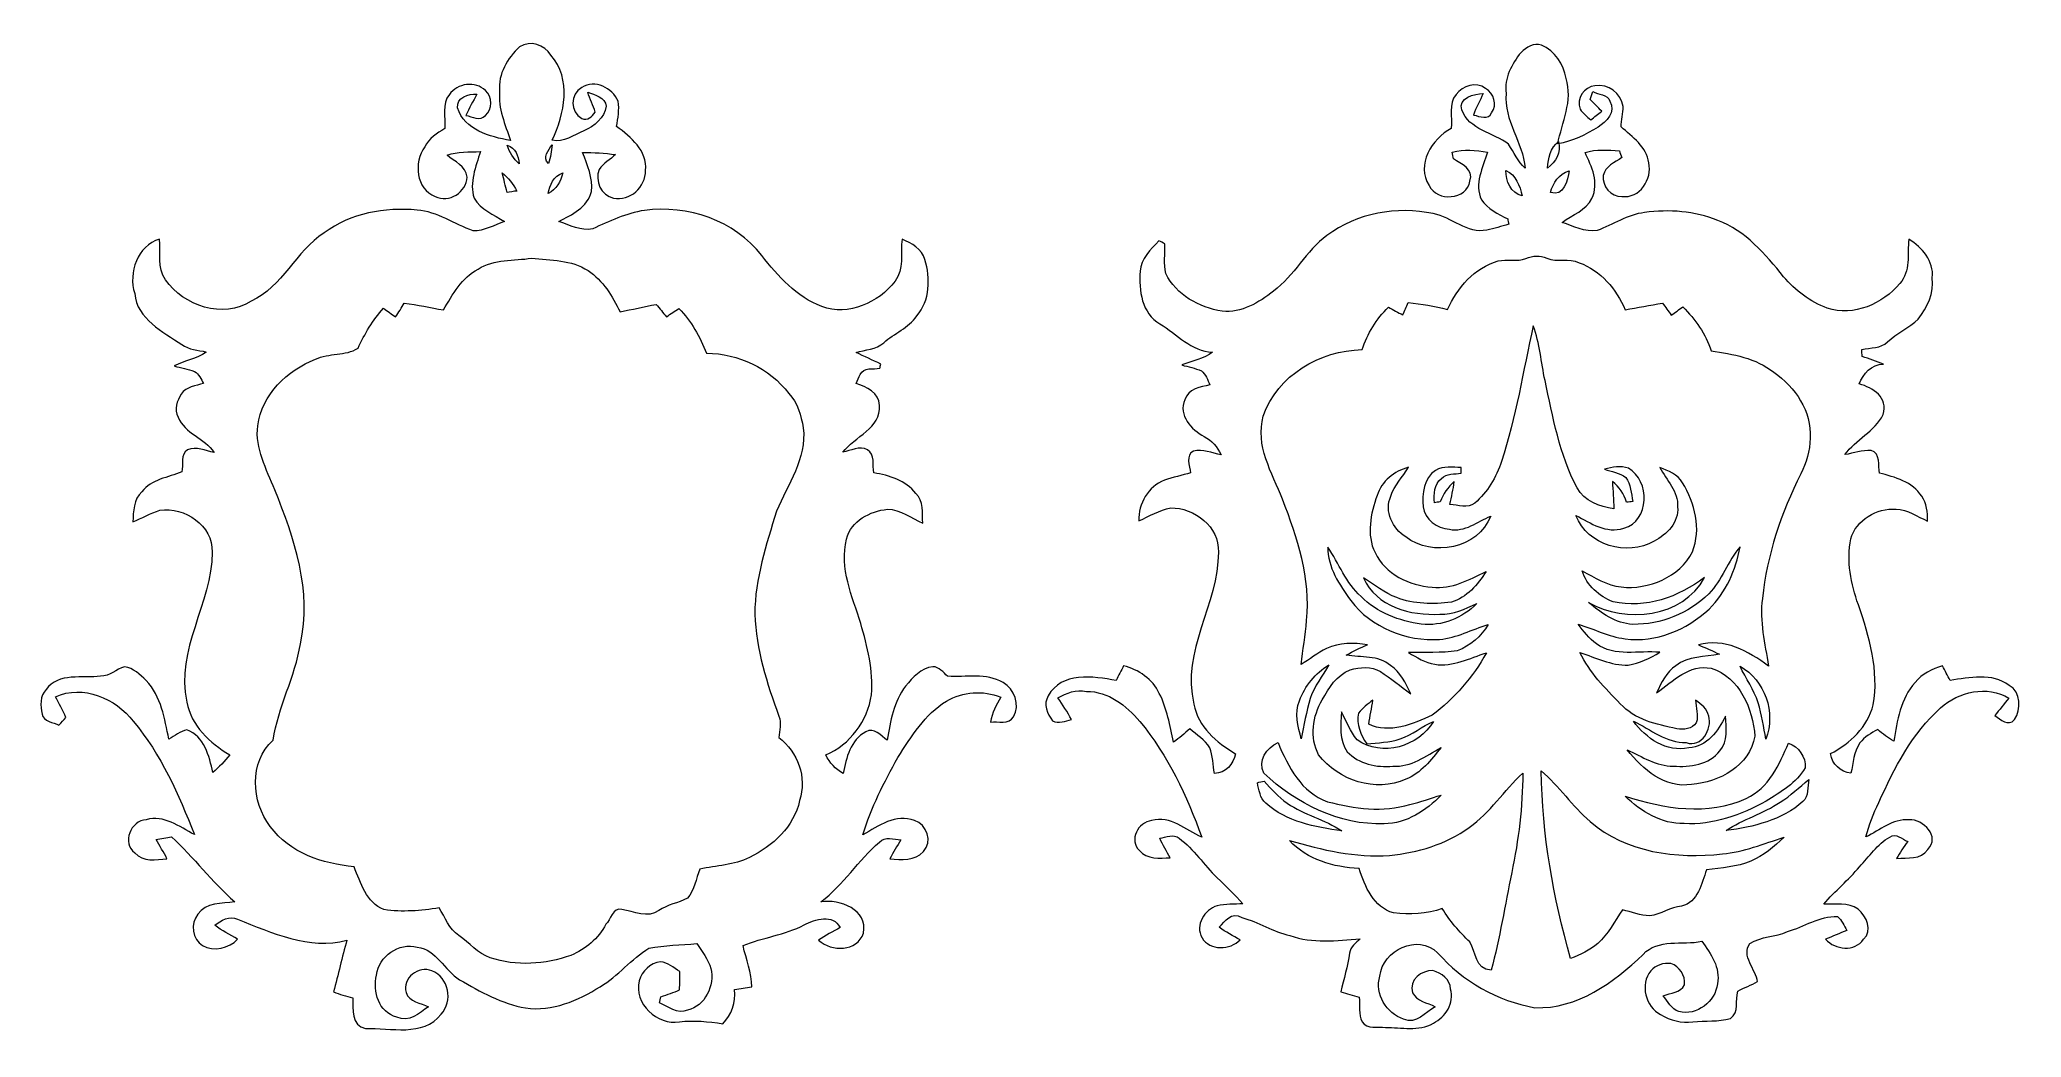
# Model space of a CAD drawing. Header units: centimetres. Extents: x -16.3 to 16.3, y -8.2 to 8.2.
import ezdxf

# ---------------------------------------------------------------- set-up
doc = ezdxf.new("R2010")
doc.units = ezdxf.units.CM
doc.header["$MEASUREMENT"] = 0
doc.layers.add('Layer 1', color=7, linetype='Continuous')

msp = doc.modelspace()

# ---------------------------------------------------------------- linework, layer by layer
at = {"layer": 'Layer 1', "color": 250, "lineweight": 9}
for points, knots in [([(-8.40781, 8.06272), (-8.22931, 8.18196), (-7.99859, 8.09658), (-7.89382, 7.9276), (-7.89382, 7.9276), (-7.54351, 7.53461), (-7.66804, 6.95888), (-7.87195, 6.52531), (-7.87195, 6.52531), (-7.68145, 6.48792), (-7.51705, 6.61068), (-7.34948, 6.68159), (-7.34948, 6.68159), (-7.17733, 6.75321), (-7.01011, 6.89291), (-6.98189, 7.08693), (-6.98189, 7.08693), (-6.99635, 7.23651), (-7.16992, 7.27108), (-7.28457, 7.31659), (-7.28457, 7.31659), (-7.25529, 7.20264), (-7.19426, 7.10069), (-7.16321, 6.9878), (-7.16321, 6.9878), (-7.20731, 6.91548), (-7.29374, 6.83964), (-7.38264, 6.88585), (-7.38264, 6.88585), (-7.57702, 6.98392), (-7.57526, 7.29084), (-7.38441, 7.39209), (-7.38441, 7.39209), (-7.16286, 7.53249), (-6.87923, 7.38891), (-6.78539, 7.16843), (-6.78539, 7.16843), (-6.75964, 7.03014), (-6.7861, 6.88832), (-6.80973, 6.75144), (-6.80973, 6.75144), (-6.57443, 6.57717), (-6.29785, 6.35845), (-6.33242, 6.02648), (-6.33242, 6.02648), (-6.32713, 5.75978), (-6.59101, 5.51213), (-6.86124, 5.57352), (-6.86124, 5.57352), (-7.06303, 5.61338), (-7.1745, 5.86279), (-7.09689, 6.04695), (-7.09689, 6.04695), (-7.02422, 6.14572), (-6.91556, 6.21028), (-6.82596, 6.29177), (-6.82596, 6.29177), (-7.00623, 6.31294), (-7.1872, 6.32458), (-7.36853, 6.32529), (-7.36853, 6.32529), (-7.2941, 6.11856), (-7.19743, 5.90548), (-7.2246, 5.68006), (-7.2246, 5.68006), (-7.28951, 5.42218), (-7.54704, 5.30222), (-7.76117, 5.18652), (-7.76117, 5.18652), (-7.57985, 5.13077), (-7.39816, 5.02777), (-7.20308, 5.06799), (-7.20308, 5.06799), (-6.92932, 5.19322), (-6.65169, 5.32375), (-6.35112, 5.37138), (-6.35112, 5.37138), (-5.63851, 5.46557), (-4.86804, 5.20697), (-4.4186, 4.62948), (-4.4186, 4.62948), (-4.15331, 4.28482), (-3.84463, 3.94827), (-3.42906, 3.78776), (-3.42906, 3.78776), (-2.9888, 3.6276), (-2.4956, 3.84879), (-2.22326, 4.20474), (-2.22326, 4.20474), (-2.06909, 4.40124), (-2.13647, 4.66547), (-2.1086, 4.89583), (-2.1086, 4.89583), (-1.94739, 4.83621), (-1.78546, 4.73391), (-1.73043, 4.56175), (-1.73043, 4.56175), (-1.63906, 4.25659), (-1.64647, 3.88689), (-1.86448, 3.6343), (-1.86448, 3.6343), (-2.00065, 3.43639), (-2.23455, 3.34749), (-2.41058, 3.19333), (-2.41058, 3.19333), (-2.53617, 3.07973), (-2.71045, 3.07761), (-2.86462, 3.03316), (-2.86462, 3.03316), (-2.72986, 2.9679), (-2.59332, 2.9044), (-2.4568, 2.84125), (-2.4568, 2.84125), (-2.46138, 2.82361), (-2.47021, 2.78868), (-2.47479, 2.77139), (-2.47479, 2.77139), (-2.58168, 2.75165), (-2.74503, 2.79504), (-2.79688, 2.67016), (-2.79688, 2.67016), (-2.82299, 2.62218), (-2.84416, 2.57207), (-2.86603, 2.52198), (-2.86603, 2.52198), (-2.69458, 2.46412), (-2.48467, 2.37311), (-2.47832, 2.16109), (-2.47832, 2.16109), (-2.45433, 1.78714), (-2.88966, 1.64533), (-3.08475, 1.39028), (-3.08475, 1.39028), (-2.95281, 1.41143), (-2.80817, 1.50316), (-2.67835, 1.4319), (-2.67835, 1.4319), (-2.54887, 1.35218), (-2.5972, 1.17966), (-2.57357, 1.05054), (-2.57357, 1.05054), (-2.31745, 1.00715), (-2.04757, 0.92601), (-1.8793, 0.71294), (-1.8793, 0.71294), (-1.7523, 0.58347), (-1.77347, 0.38979), (-1.76676, 0.22328), (-1.76676, 0.22328), (-1.95938, 0.30301), (-2.13012, 0.45012), (-2.34779, 0.45153), (-2.34779, 0.45153), (-2.63672, 0.41766), (-2.94364, 0.26491), (-3.02125, -0.04025), (-3.02125, -0.04025), (-3.14296, -0.51791), (-2.926, -0.98181), (-2.78842, -1.42913), (-2.78842, -1.42913), (-2.67694, -1.80978), (-2.5785, -2.20454), (-2.61131, -2.60423), (-2.61131, -2.60423), (-2.67694, -3.02968), (-2.96198, -3.42832), (-3.36486, -3.59307), (-3.36486, -3.59307), (-3.29959, -3.71936), (-3.2054, -3.82908), (-3.07805, -3.89681), (-3.07805, -3.89681), (-3.02725, -3.64458), (-2.95528, -3.34189), (-2.7034, -3.21383), (-2.7034, -3.21383), (-2.56792, -3.12705), (-2.45574, -3.28298), (-2.35061, -3.34895), (-2.35061, -3.34895), (-2.30193, -3.03956), (-2.24513, -2.7136), (-2.04828, -2.4596), (-2.04828, -2.4596), (-1.93469, -2.31707), (-1.79181, -2.1682), (-1.60166, -2.14104), (-1.60166, -2.14104), (-1.4983, -2.14315), (-1.4281, -2.23311), (-1.35825, -2.29767), (-1.35825, -2.29767), (-1.05486, -2.32307), (-0.71901, -2.23452), (-0.4449, -2.4028), (-0.4449, -2.4028), (-0.25264, -2.50581), (-0.15915, -2.77357), (-0.27169, -2.96513), (-0.27169, -2.96513), (-0.34648, -3.10059), (-0.52604, -3.03603), (-0.6534, -3.05226), (-0.6534, -3.05226), (-0.62905, -2.90339), (-0.55144, -2.77251), (-0.48336, -2.64092), (-0.48336, -2.64092), (-0.77581, -2.52698), (-1.10319, -2.54814), (-1.37589, -2.70725), (-1.37589, -2.70725), (-1.73325, -2.92385), (-1.95585, -3.29145), (-2.1774, -3.63329), (-2.1774, -3.63329), (-2.40035, -4.04285), (-2.62119, -4.45949), (-2.75243, -4.90928), (-2.75243, -4.90928), (-2.49984, -4.76287), (-2.20562, -4.55474), (-1.90364, -4.67468), (-1.90364, -4.67468), (-1.69727, -4.73501), (-1.5999, -5.02641), (-1.75689, -5.1848), (-1.75689, -5.1848), (-1.89659, -5.34496), (-2.11779, -5.31463), (-2.30793, -5.30616), (-2.30793, -5.30616), (-2.25607, -5.19539), (-2.19045, -5.09238), (-2.12589, -4.98901), (-2.12589, -4.98901), (-2.24478, -4.98936), (-2.38555, -4.92481), (-2.47868, -5.02746), (-2.47868, -5.02746), (-2.82969, -5.32733), (-3.07064, -5.73408), (-3.44388, -6.01242), (-3.44388, -6.01242), (-3.13273, -5.96409), (-2.66812, -6.1433), (-2.74256, -6.52712), (-2.74256, -6.52712), (-2.84768, -6.83369), (-3.26537, -6.83933), (-3.48163, -6.64354), (-3.48163, -6.64354), (-3.36838, -6.56663), (-3.24668, -6.50313), (-3.12779, -6.4354), (-3.12779, -6.4354), (-3.24668, -6.20221), (-3.53772, -6.29923), (-3.72222, -6.39342), (-3.72222, -6.39342), (-4.04043, -6.55464), (-4.3985, -6.59944), (-4.72693, -6.73209), (-4.72693, -6.73209), (-4.67507, -6.95787), (-4.58475, -7.17906), (-4.5837, -7.41401), (-4.5837, -7.41401), (-4.67754, -7.42847), (-4.77173, -7.44258), (-4.86522, -7.45705), (-4.86522, -7.45705), (-4.84793, -7.66554), (-4.90896, -7.87331), (-5.06101, -8.01973), (-5.06101, -8.01973), (-5.29702, -7.98057), (-5.5355, -7.96046), (-5.77398, -7.9862), (-5.77398, -7.9862), (-6.13945, -8.05112), (-6.52927, -7.68388), (-6.4379, -7.3117), (-6.4379, -7.3117), (-6.39451, -7.15295), (-6.25305, -7.01713), (-6.08689, -6.99914), (-6.08689, -6.99914), (-5.96589, -7.01113), (-5.86852, -7.09615), (-5.76904, -7.15895), (-5.76904, -7.15895), (-5.76974, -7.25914), (-5.77045, -7.36003), (-5.7708, -7.46093), (-5.7708, -7.46093), (-5.87134, -7.50361), (-5.97471, -7.53924), (-6.07842, -7.57346), (-6.07842, -7.57346), (-6.08477, -7.59957), (-6.09712, -7.65143), (-6.10347, -7.67753), (-6.10347, -7.67753), (-5.95989, -7.73609), (-5.80643, -7.86768), (-5.64239, -7.79571), (-5.64239, -7.79571), (-5.34853, -7.7308), (-5.19295, -7.38578), (-5.25539, -7.10744), (-5.25539, -7.10744), (-5.30619, -6.95857), (-5.39933, -6.8291), (-5.48611, -6.69963), (-5.48611, -6.69963), (-5.74963, -6.72009), (-6.01669, -6.72644), (-6.27633, -6.77477), (-6.27633, -6.77477), (-6.5702, -6.95187), (-6.78433, -7.2348), (-7.08031, -7.40977), (-7.08031, -7.40977), (-7.44332, -7.64155), (-7.87018, -7.81935), (-8.30904, -7.75973), (-8.30904, -7.75973), (-8.70168, -7.69058), (-9.05375, -7.49021), (-9.39453, -7.29371), (-9.39453, -7.29371), (-9.64501, -7.13955), (-9.77517, -6.79629), (-10.09198, -6.75996), (-10.09198, -6.75996), (-10.39466, -6.67247), (-10.72627, -6.912), (-10.76437, -7.21716), (-10.76437, -7.21716), (-10.82681, -7.4888), (-10.73156, -7.83239), (-10.42994, -7.90966), (-10.42994, -7.90966), (-10.23026, -8.00985), (-10.06058, -7.8451), (-9.90677, -7.73962), (-9.90677, -7.73962), (-10.03518, -7.67295), (-10.22603, -7.66377), (-10.27789, -7.50714), (-10.27789, -7.50714), (-10.34138, -7.26831), (-10.07186, -7.05735), (-9.85032, -7.14872), (-9.85032, -7.14872), (-9.57339, -7.25208), (-9.50001, -7.65072), (-9.69863, -7.86274), (-9.69863, -7.86274), (-9.99884, -8.24303), (-10.53048, -8.08146), (-10.94711, -8.09804), (-10.94711, -8.09804), (-11.18312, -8.04971), (-11.14643, -7.77631), (-11.1556, -7.59216), (-11.1556, -7.59216), (-11.26426, -7.56888), (-11.37009, -7.53501), (-11.47345, -7.49409), (-11.47345, -7.49409), (-11.38949, -7.21222), (-11.33693, -6.92259), (-11.2505, -6.64178), (-11.2505, -6.64178), (-11.87844, -6.81217), (-12.48205, -6.51971), (-13.05355, -6.29888), (-13.05355, -6.29888), (-13.19007, -6.23079), (-13.32025, -6.31969), (-13.42749, -6.39765), (-13.42749, -6.39765), (-13.31143, -6.48832), (-13.17808, -6.55111), (-13.05213, -6.62696), (-13.05213, -6.62696), (-13.19607, -6.77689), (-13.44372, -6.83898), (-13.62822, -6.73173), (-13.62822, -6.73173), (-13.80179, -6.62978), (-13.83142, -6.36908), (-13.7076, -6.21774), (-13.7076, -6.21774), (-13.57425, -6.02336), (-13.30966, -6.03994), (-13.09941, -6.01242), (-13.09941, -6.01242), (-13.47159, -5.68081), (-13.77392, -5.28182), (-14.1394, -4.94315), (-14.1394, -4.94315), (-14.22477, -4.9562), (-14.31014, -4.96996), (-14.39516, -4.98478), (-14.39516, -4.98478), (-14.33519, -5.09061), (-14.26922, -5.19362), (-14.21524, -5.30298), (-14.21524, -5.30298), (-14.39657, -5.31568), (-14.61, -5.36472), (-14.74441, -5.20315), (-14.74441, -5.20315), (-14.96595, -5.05003), (-14.81003, -4.66869), (-14.55744, -4.65952), (-14.55744, -4.65952), (-14.26922, -4.57168), (-14.00605, -4.77982), (-13.76404, -4.90399), (-13.76404, -4.90399), (-14.0198, -4.24606), (-14.31367, -3.58531), (-14.76946, -3.03921), (-14.76946, -3.03921), (-15.06085, -2.66174), (-15.59425, -2.42996), (-16.05357, -2.63493), (-16.05357, -2.63493), (-15.99323, -2.74782), (-15.9301, -2.85894), (-15.88106, -2.97747), (-15.88106, -2.97747), (-15.91881, -3.0191), (-15.95655, -3.06108), (-15.99395, -3.10342), (-15.99395, -3.10342), (-16.0825, -3.05332), (-16.25006, -3.04873), (-16.27264, -2.91997), (-16.27264, -2.91997), (-16.29734, -2.78627), (-16.3125, -2.62328), (-16.2056, -2.51816), (-16.2056, -2.51816), (-16.00241, -2.22817), (-15.60201, -2.34106), (-15.3078, -2.29661), (-15.3078, -2.29661), (-15.15469, -2.30367), (-15.05415, -2.17526), (-14.91551, -2.14315), (-14.91551, -2.14315), (-14.76875, -2.15727), (-14.65833, -2.27298), (-14.55638, -2.36858), (-14.55638, -2.36858), (-14.30696, -2.63105), (-14.25616, -2.99617), (-14.18208, -3.33448), (-14.18208, -3.33448), (-14.08577, -3.28157), (-13.99828, -3.20537), (-13.88857, -3.18173), (-13.88857, -3.18173), (-13.60141, -3.28368), (-13.51921, -3.616), (-13.45959, -3.88057), (-13.45959, -3.88057), (-13.35658, -3.79486), (-13.26592, -3.69573), (-13.18196, -3.59201), (-13.18196, -3.59201), (-13.5111, -3.3994), (-13.81625, -3.11506), (-13.8854, -2.72242), (-13.8854, -2.72242), (-14.08401, -1.86128), (-13.473, -1.1014), (-13.47088, -0.25509), (-13.47088, -0.25509), (-13.45889, 0.18694), (-13.9235, 0.49739), (-14.33095, 0.4353), (-14.33095, 0.4353), (-14.48759, 0.38944), (-14.62693, 0.30124), (-14.77898, 0.24374), (-14.77898, 0.24374), (-14.76628, 0.41307), (-14.7691, 0.61275), (-14.62835, 0.73657), (-14.62835, 0.73657), (-14.47453, 0.94612), (-14.19337, 0.97117), (-13.97147, 1.06607), (-13.97147, 1.06607), (-13.94078, 1.18636), (-14.00252, 1.35358), (-13.87481, 1.43049), (-13.87481, 1.43049), (-13.73194, 1.49328), (-13.58201, 1.41038), (-13.44054, 1.38428), (-13.44054, 1.38428), (-13.59294, 1.62698), (-13.9242, 1.69084), (-14.02862, 1.96953), (-14.02862, 1.96953), (-14.10059, 2.08736), (-14.04979, 2.24082), (-13.981, 2.34772), (-13.981, 2.34772), (-13.89915, 2.47048), (-13.74111, 2.48459), (-13.61093, 2.52092), (-13.61093, 2.52092), (-13.65644, 2.58972), (-13.68749, 2.67721), (-13.76333, 2.71849), (-13.76333, 2.71849), (-13.87023, 2.76116), (-13.98558, 2.7767), (-14.0953, 2.80949), (-14.0953, 2.80949), (-13.92667, 2.90264), (-13.72418, 2.91992), (-13.56931, 3.03916), (-13.56931, 3.03916), (-13.70407, 3.0755), (-13.85435, 3.07515), (-13.97112, 3.16193), (-13.97112, 3.16193), (-14.28298, 3.37783), (-14.7056, 3.57503), (-14.74723, 4.00224), (-14.74723, 4.00224), (-14.85412, 4.3455), (-14.70313, 4.79106), (-14.33836, 4.89759), (-14.33836, 4.89759), (-14.31331, 4.67288), (-14.37999, 4.42699), (-14.23853, 4.22943), (-14.23853, 4.22943), (-13.94184, 3.79587), (-13.29273, 3.58173), (-12.82741, 3.87419), (-12.82741, 3.87419), (-12.30777, 4.11654), (-12.09681, 4.69862), (-11.62621, 5.00061), (-11.62621, 5.00061), (-11.193, 5.32375), (-10.62502, 5.42676), (-10.09586, 5.37667), (-10.09586, 5.37667), (-9.7586, 5.35091), (-9.48026, 5.14278), (-9.17086, 5.03446), (-9.17086, 5.03446), (-8.98955, 5.02742), (-8.82444, 5.13431), (-8.65476, 5.18828), (-8.65476, 5.18828), (-8.83326, 5.298), (-9.0474, 5.38408), (-9.15782, 5.57105), (-9.15782, 5.57105), (-9.2372, 5.83069), (-9.12889, 6.09316), (-9.05269, 6.33975), (-9.05269, 6.33975), (-9.23613, 6.32776), (-9.42699, 6.34504), (-9.60231, 6.27943), (-9.60231, 6.27943), (-9.47919, 6.17641), (-9.28941, 6.10057), (-9.27212, 5.91853), (-9.27212, 5.91853), (-9.282, 5.67335), (-9.56845, 5.48462), (-9.796, 5.60209), (-9.796, 5.60209), (-10.11667, 5.72168), (-10.15477, 6.16371), (-9.96849, 6.41489), (-9.96849, 6.41489), (-9.90324, 6.55883), (-9.7653, 6.63785), (-9.63971, 6.71969), (-9.63971, 6.71969), (-9.62172, 6.90349), (-9.69545, 7.12221), (-9.56387, 7.27743), (-9.56387, 7.27743), (-9.43722, 7.46546), (-9.13242, 7.50744), (-8.97085, 7.34481), (-8.97085, 7.34481), (-8.85337, 7.2411), (-8.85301, 7.03613), (-8.9705, 6.93206), (-8.9705, 6.93206), (-9.05551, 6.83399), (-9.19098, 6.9176), (-9.29364, 6.93383), (-9.29364, 6.93383), (-9.24037, 7.05554), (-9.17086, 7.16878), (-9.11019, 7.28661), (-9.11019, 7.28661), (-9.24777, 7.29084), (-9.44639, 7.23298), (-9.43015, 7.06083), (-9.43015, 7.06083), (-9.31304, 6.69465), (-8.89606, 6.5814), (-8.55951, 6.52214), (-8.55951, 6.52214), (-8.641, 6.78743), (-8.76624, 7.04531), (-8.7366, 7.33282), (-8.7366, 7.33282), (-8.76412, 7.61504), (-8.6089, 7.87927), (-8.40781, 8.06272), (-8.40781, 8.06272), (-8.40781, 8.06272), (-8.40781, 8.06272), (-8.40781, 8.06272)], [0, 0, 0, 0, 0.00625, 0.00625, 0.00625, 0.00625, 0.0125, 0.0125, 0.0125, 0.0125, 0.01875, 0.01875, 0.01875, 0.01875, 0.025, 0.025, 0.025, 0.025, 0.03125, 0.03125, 0.03125, 0.03125, 0.0375, 0.0375, 0.0375, 0.0375, 0.04375, 0.04375, 0.04375, 0.04375, 0.05, 0.05, 0.05, 0.05, 0.05625, 0.05625, 0.05625, 0.05625, 0.0625, 0.0625, 0.0625, 0.0625, 0.06875, 0.06875, 0.06875, 0.06875, 0.075, 0.075, 0.075, 0.075, 0.08125, 0.08125, 0.08125, 0.08125, 0.0875, 0.0875, 0.0875, 0.0875, 0.09375, 0.09375, 0.09375, 0.09375, 0.1, 0.1, 0.1, 0.1, 0.10625, 0.10625, 0.10625, 0.10625, 0.1125, 0.1125, 0.1125, 0.1125, 0.11875, 0.11875, 0.11875, 0.11875, 0.125, 0.125, 0.125, 0.125, 0.13125, 0.13125, 0.13125, 0.13125, 0.1375, 0.1375, 0.1375, 0.1375, 0.14375, 0.14375, 0.14375, 0.14375, 0.15, 0.15, 0.15, 0.15, 0.15625, 0.15625, 0.15625, 0.15625, 0.1625, 0.1625, 0.1625, 0.1625, 0.16875, 0.16875, 0.16875, 0.16875, 0.175, 0.175, 0.175, 0.175, 0.18125, 0.18125, 0.18125, 0.18125, 0.1875, 0.1875, 0.1875, 0.1875, 0.19375, 0.19375, 0.19375, 0.19375, 0.2, 0.2, 0.2, 0.2, 0.20625, 0.20625, 0.20625, 0.20625, 0.2125, 0.2125, 0.2125, 0.2125, 0.21875, 0.21875, 0.21875, 0.21875, 0.225, 0.225, 0.225, 0.225, 0.23125, 0.23125, 0.23125, 0.23125, 0.2375, 0.2375, 0.2375, 0.2375, 0.24375, 0.24375, 0.24375, 0.24375, 0.25, 0.25, 0.25, 0.25, 0.25625, 0.25625, 0.25625, 0.25625, 0.2625, 0.2625, 0.2625, 0.2625, 0.26875, 0.26875, 0.26875, 0.26875, 0.275, 0.275, 0.275, 0.275, 0.28125, 0.28125, 0.28125, 0.28125, 0.2875, 0.2875, 0.2875, 0.2875, 0.29375, 0.29375, 0.29375, 0.29375, 0.3, 0.3, 0.3, 0.3, 0.30625, 0.30625, 0.30625, 0.30625, 0.3125, 0.3125, 0.3125, 0.3125, 0.31875, 0.31875, 0.31875, 0.31875, 0.325, 0.325, 0.325, 0.325, 0.33125, 0.33125, 0.33125, 0.33125, 0.3375, 0.3375, 0.3375, 0.3375, 0.34375, 0.34375, 0.34375, 0.34375, 0.35, 0.35, 0.35, 0.35, 0.35625, 0.35625, 0.35625, 0.35625, 0.3625, 0.3625, 0.3625, 0.3625, 0.36875, 0.36875, 0.36875, 0.36875, 0.375, 0.375, 0.375, 0.375, 0.38125, 0.38125, 0.38125, 0.38125, 0.3875, 0.3875, 0.3875, 0.3875, 0.39375, 0.39375, 0.39375, 0.39375, 0.4, 0.4, 0.4, 0.4, 0.40625, 0.40625, 0.40625, 0.40625, 0.4125, 0.4125, 0.4125, 0.4125, 0.41875, 0.41875, 0.41875, 0.41875, 0.425, 0.425, 0.425, 0.425, 0.43125, 0.43125, 0.43125, 0.43125, 0.4375, 0.4375, 0.4375, 0.4375, 0.44375, 0.44375, 0.44375, 0.44375, 0.45, 0.45, 0.45, 0.45, 0.45625, 0.45625, 0.45625, 0.45625, 0.4625, 0.4625, 0.4625, 0.4625, 0.46875, 0.46875, 0.46875, 0.46875, 0.475, 0.475, 0.475, 0.475, 0.48125, 0.48125, 0.48125, 0.48125, 0.4875, 0.4875, 0.4875, 0.4875, 0.49375, 0.49375, 0.49375, 0.49375, 0.5, 0.5, 0.5, 0.5, 0.50625, 0.50625, 0.50625, 0.50625, 0.5125, 0.5125, 0.5125, 0.5125, 0.51875, 0.51875, 0.51875, 0.51875, 0.525, 0.525, 0.525, 0.525, 0.53125, 0.53125, 0.53125, 0.53125, 0.5375, 0.5375, 0.5375, 0.5375, 0.54375, 0.54375, 0.54375, 0.54375, 0.55, 0.55, 0.55, 0.55, 0.55625, 0.55625, 0.55625, 0.55625, 0.5625, 0.5625, 0.5625, 0.5625, 0.56875, 0.56875, 0.56875, 0.56875, 0.575, 0.575, 0.575, 0.575, 0.58125, 0.58125, 0.58125, 0.58125, 0.5875, 0.5875, 0.5875, 0.5875, 0.59375, 0.59375, 0.59375, 0.59375, 0.6, 0.6, 0.6, 0.6, 0.60625, 0.60625, 0.60625, 0.60625, 0.6125, 0.6125, 0.6125, 0.6125, 0.61875, 0.61875, 0.61875, 0.61875, 0.625, 0.625, 0.625, 0.625, 0.63125, 0.63125, 0.63125, 0.63125, 0.6375, 0.6375, 0.6375, 0.6375, 0.64375, 0.64375, 0.64375, 0.64375, 0.65, 0.65, 0.65, 0.65, 0.65625, 0.65625, 0.65625, 0.65625, 0.6625, 0.6625, 0.6625, 0.6625, 0.66875, 0.66875, 0.66875, 0.66875, 0.675, 0.675, 0.675, 0.675, 0.68125, 0.68125, 0.68125, 0.68125, 0.6875, 0.6875, 0.6875, 0.6875, 0.69375, 0.69375, 0.69375, 0.69375, 0.7, 0.7, 0.7, 0.7, 0.70625, 0.70625, 0.70625, 0.70625, 0.7125, 0.7125, 0.7125, 0.7125, 0.71875, 0.71875, 0.71875, 0.71875, 0.725, 0.725, 0.725, 0.725, 0.73125, 0.73125, 0.73125, 0.73125, 0.7375, 0.7375, 0.7375, 0.7375, 0.74375, 0.74375, 0.74375, 0.74375, 0.75, 0.75, 0.75, 0.75, 0.75625, 0.75625, 0.75625, 0.75625, 0.7625, 0.7625, 0.7625, 0.7625, 0.76875, 0.76875, 0.76875, 0.76875, 0.775, 0.775, 0.775, 0.775, 0.78125, 0.78125, 0.78125, 0.78125, 0.7875, 0.7875, 0.7875, 0.7875, 0.79375, 0.79375, 0.79375, 0.79375, 0.8, 0.8, 0.8, 0.8, 0.80625, 0.80625, 0.80625, 0.80625, 0.8125, 0.8125, 0.8125, 0.8125, 0.81875, 0.81875, 0.81875, 0.81875, 0.825, 0.825, 0.825, 0.825, 0.83125, 0.83125, 0.83125, 0.83125, 0.8375, 0.8375, 0.8375, 0.8375, 0.84375, 0.84375, 0.84375, 0.84375, 0.85, 0.85, 0.85, 0.85, 0.85625, 0.85625, 0.85625, 0.85625, 0.8625, 0.8625, 0.8625, 0.8625, 0.86875, 0.86875, 0.86875, 0.86875, 0.875, 0.875, 0.875, 0.875, 0.88125, 0.88125, 0.88125, 0.88125, 0.8875, 0.8875, 0.8875, 0.8875, 0.89375, 0.89375, 0.89375, 0.89375, 0.9, 0.9, 0.9, 0.9, 0.90625, 0.90625, 0.90625, 0.90625, 0.9125, 0.9125, 0.9125, 0.9125, 0.91875, 0.91875, 0.91875, 0.91875, 0.925, 0.925, 0.925, 0.925, 0.93125, 0.93125, 0.93125, 0.93125, 0.9375, 0.9375, 0.9375, 0.9375, 0.94375, 0.94375, 0.94375, 0.94375, 0.95, 0.95, 0.95, 0.95, 0.95625, 0.95625, 0.95625, 0.95625, 0.9625, 0.9625, 0.9625, 0.9625, 0.96875, 0.96875, 0.96875, 0.96875, 0.975, 0.975, 0.975, 0.975, 0.98125, 0.98125, 0.98125, 0.98125, 0.9875, 0.9875, 0.9875, 0.9875, 1, 1, 1, 1]), ([(8.08703, 7.97241), (8.17346, 8.05496), (8.2994, 8.13998), (8.42322, 8.09059), (8.42322, 8.09059), (8.64865, 7.99886), (8.788, 7.77626), (8.82821, 7.54343), (8.82821, 7.54343), (8.94745, 7.17301), (8.76013, 6.82059), (8.69309, 6.46463), (8.69309, 6.46463), (8.93122, 6.51014), (9.15065, 6.61809), (9.35844, 6.73945), (9.35844, 6.73945), (9.49038, 6.83117), (9.65618, 6.99133), (9.55176, 7.16878), (9.55176, 7.16878), (9.51507, 7.28273), (9.35173, 7.27461), (9.27236, 7.32753), (9.27236, 7.32753), (9.25684, 7.28378), (9.24202, 7.23969), (9.2272, 7.19559), (9.2272, 7.19559), (9.29035, 7.13174), (9.35526, 7.06929), (9.41559, 7.00227), (9.41559, 7.00227), (9.35526, 6.95535), (9.29494, 6.90878), (9.23461, 6.86186), (9.23461, 6.86186), (9.17287, 6.91619), (9.1069, 6.96769), (9.05963, 7.03543), (9.05963, 7.03543), (8.99296, 7.20794), (9.12737, 7.40726), (9.30481, 7.42243), (9.30481, 7.42243), (9.52354, 7.46829), (9.73803, 7.29507), (9.76731, 7.08094), (9.76731, 7.08094), (9.77401, 6.96769), (9.73485, 6.85798), (9.73556, 6.74509), (9.73556, 6.74509), (9.91971, 6.58317), (10.15959, 6.41736), (10.19028, 6.15313), (10.19028, 6.15313), (10.25802, 5.89102), (10.03824, 5.55729), (9.74826, 5.60209), (9.74826, 5.60209), (9.57222, 5.59574), (9.41559, 5.77284), (9.44275, 5.94605), (9.44275, 5.94605), (9.47203, 6.09951), (9.63325, 6.15842), (9.74649, 6.23991), (9.74649, 6.23991), (9.73344, 6.27731), (9.72039, 6.3147), (9.70804, 6.35174), (9.70804, 6.35174), (9.51895, 6.36833), (9.32633, 6.37891), (9.14183, 6.32635), (9.14183, 6.32635), (9.25189, 6.09422), (9.37608, 5.82293), (9.25578, 5.56893), (9.25578, 5.56893), (9.16018, 5.36855), (8.93158, 5.30082), (8.76542, 5.17417), (8.76542, 5.17417), (8.95027, 5.10961), (9.13688, 5.01048), (9.34009, 5.03835), (9.34009, 5.03835), (9.60115, 5.13607), (9.83963, 5.304), (10.12326, 5.33539), (10.12326, 5.33539), (10.52684, 5.39184), (10.94664, 5.35973), (11.32694, 5.20662), (11.32694, 5.20662), (11.78908, 5.03941), (12.10834, 4.64536), (12.41314, 4.27953), (12.41314, 4.27953), (12.60329, 4.05093), (12.84988, 3.86219), (13.1321, 3.76412), (13.1321, 3.76412), (13.56602, 3.61631), (14.04368, 3.83362), (14.3259, 4.1677), (14.3259, 4.1677), (14.50864, 4.37019), (14.44655, 4.64888), (14.47513, 4.89548), (14.47513, 4.89548), (14.69279, 4.76142), (14.89035, 4.536), (14.86177, 4.2626), (14.86177, 4.2626), (14.88893, 4.01424), (14.78416, 3.77047), (14.63105, 3.58103), (14.63105, 3.58103), (14.47724, 3.4371), (14.27933, 3.34925), (14.12305, 3.20673), (14.12305, 3.20673), (14.01122, 3.09702), (13.84436, 3.11289), (13.70184, 3.0815), (13.70184, 3.0815), (13.70219, 3.0434), (13.70325, 3.00529), (13.70431, 2.96649), (13.70431, 2.96649), (13.82284, 2.92521), (13.94173, 2.885), (14.05885, 2.83914), (14.05885, 2.83914), (13.84895, 2.83737), (13.729, 2.68286), (13.65633, 2.51316), (13.65633, 2.51316), (13.88246, 2.45425), (14.14175, 2.28703), (14.05144, 2.00904), (14.05144, 2.00904), (13.91421, 1.73105), (13.60024, 1.59911), (13.42208, 1.3497), (13.42208, 1.3497), (13.56566, 1.37545), (13.70748, 1.42414), (13.85494, 1.41567), (13.85494, 1.41567), (14.0151, 1.37757), (13.96466, 1.16308), (13.99041, 1.04772), (13.99041, 1.04772), (14.24617, 0.97893), (14.53651, 0.90344), (14.6875, 0.6646), (14.6875, 0.6646), (14.77216, 0.54678), (14.78381, 0.3979), (14.7831, 0.2575), (14.7831, 0.2575), (14.61236, 0.32841), (14.45749, 0.44941), (14.26381, 0.45012), (14.26381, 0.45012), (13.94808, 0.47975), (13.60765, 0.27373), (13.51875, -0.03566), (13.51875, -0.03566), (13.44643, -0.40043), (13.51839, -0.7779), (13.64328, -1.12327), (13.64328, -1.12327), (13.82672, -1.64891), (13.98406, -2.20736), (13.88951, -2.76933), (13.88951, -2.76933), (13.79038, -3.13234), (13.51275, -3.40716), (13.18431, -3.57226), (13.18431, -3.57226), (13.21536, -3.75006), (13.34659, -3.87177), (13.52157, -3.89646), (13.52157, -3.89646), (13.55685, -3.72783), (13.56849, -3.54262), (13.67044, -3.39657), (13.67044, -3.39657), (13.73958, -3.2918), (13.85565, -3.23571), (13.96219, -3.17644), (13.96219, -3.17644), (14.0465, -3.24488), (14.13187, -3.31297), (14.22501, -3.36941), (14.22501, -3.36941), (14.28463, -3.03074), (14.33684, -2.66527), (14.57778, -2.39927), (14.57778, -2.39927), (14.69208, -2.25887), (14.85718, -2.17631), (15.02934, -2.12834), (15.02934, -2.12834), (15.07097, -2.20736), (15.11295, -2.28673), (15.15387, -2.36682), (15.15387, -2.36682), (15.47172, -2.32272), (15.84814, -2.23417), (16.1247, -2.45042), (16.1247, -2.45042), (16.32721, -2.55238), (16.32827, -2.84624), (16.21361, -3.01205), (16.21361, -3.01205), (16.11131, -3.13164), (15.98431, -3.01169), (15.89188, -2.94643), (15.89188, -2.94643), (15.96738, -2.84977), (16.04393, -2.75416), (16.12119, -2.65892), (16.12119, -2.65892), (15.76911, -2.44266), (15.29216, -2.54814), (14.99794, -2.81837), (14.99794, -2.81837), (14.5284, -3.23782), (14.2363, -3.81319), (13.97806, -4.37764), (13.97806, -4.37764), (13.89728, -4.56215), (13.81226, -4.74701), (13.76886, -4.94455), (13.76886, -4.94455), (13.99958, -4.83485), (14.20455, -4.64082), (14.47865, -4.66234), (14.47865, -4.66234), (14.71149, -4.64575), (15.00041, -4.94455), (14.78663, -5.14811), (14.78663, -5.14811), (14.67339, -5.32486), (14.45043, -5.28005), (14.27228, -5.30122), (14.27228, -5.30122), (14.32484, -5.20174), (14.38905, -5.10931), (14.45572, -5.01864), (14.45572, -5.01864), (14.36541, -4.97666), (14.26205, -4.87577), (14.16151, -4.94527), (14.16151, -4.94527), (13.95654, -5.0638), (13.82037, -5.26453), (13.66268, -5.43492), (13.66268, -5.43492), (13.4817, -5.65435), (13.25734, -5.8325), (13.07566, -6.05087), (13.07566, -6.05087), (13.26404, -6.05899), (13.47676, -6.01383), (13.6394, -6.13448), (13.6394, -6.13448), (13.77733, -6.24984), (13.88493, -6.48373), (13.7283, -6.62943), (13.7283, -6.62943), (13.57942, -6.83792), (13.26475, -6.80441), (13.10423, -6.62872), (13.10423, -6.62872), (13.21924, -6.57828), (13.33601, -6.53206), (13.45101, -6.48197), (13.45101, -6.48197), (13.40903, -6.40153), (13.36952, -6.31651), (13.30038, -6.25548), (13.30038, -6.25548), (13.00263, -6.24102), (12.75075, -6.42482), (12.47452, -6.50243), (12.47452, -6.50243), (12.27697, -6.59098), (12.03743, -6.57757), (11.85751, -6.69998), (11.85751, -6.69998), (11.70476, -6.89507), (11.95947, -7.13284), (11.98451, -7.32546), (11.98451, -7.32546), (11.88009, -7.38684), (11.76191, -7.42106), (11.65925, -7.48421), (11.65925, -7.48421), (11.61128, -7.62814), (11.68536, -7.83205), (11.5386, -7.93046), (11.5386, -7.93046), (11.33858, -7.99045), (11.12338, -7.96399), (10.91771, -7.98798), (10.91771, -7.98798), (10.73286, -8.01161), (10.54412, -7.96645), (10.38678, -7.86803), (10.38678, -7.86803), (10.13808, -7.74068), (10.04036, -7.36709), (10.22662, -7.15013), (10.22662, -7.15013), (10.30282, -7.05241), (10.43547, -7.01396), (10.55682, -7.02807), (10.55682, -7.02807), (10.69617, -7.07781), (10.80059, -7.22351), (10.77801, -7.37767), (10.77801, -7.37767), (10.71698, -7.51208), (10.54977, -7.50996), (10.42841, -7.55723), (10.42841, -7.55723), (10.50108, -7.6546), (10.56388, -7.77843), (10.68876, -7.81653), (10.68876, -7.81653), (10.97522, -7.89977), (11.29448, -7.65143), (11.32165, -7.3625), (11.32165, -7.3625), (11.37774, -7.09756), (11.21158, -6.86297), (11.06447, -6.66224), (11.06447, -6.66224), (10.74415, -6.7268), (10.34198, -6.61144), (10.09714, -6.87814), (10.09714, -6.87814), (9.61561, -7.34275), (9.01413, -7.78019), (8.31457, -7.75479), (8.31457, -7.75479), (7.70073, -7.64649), (7.12183, -7.32193), (6.71401, -6.84991), (6.71401, -6.84991), (6.38911, -6.52995), (5.80385, -6.80793), (5.76222, -7.23656), (5.76222, -7.23656), (5.66909, -7.52972), (5.87299, -7.85039), (6.1538, -7.94353), (6.1538, -7.94353), (6.35418, -8.0349), (6.51505, -7.83275), (6.67168, -7.73856), (6.67168, -7.73856), (6.54609, -7.66801), (6.36476, -7.65284), (6.30091, -7.50749), (6.30091, -7.50749), (6.23882, -7.29935), (6.44767, -7.13355), (6.63499, -7.14519), (6.63499, -7.14519), (6.77363, -7.18258), (6.9218, -7.28983), (6.92603, -7.44752), (6.92603, -7.44752), (6.99377, -7.67577), (6.84384, -7.91), (6.64346, -8.00985), (6.64346, -8.00985), (6.40357, -8.15449), (6.11535, -8.07334), (5.85324, -8.08111), (5.85324, -8.08111), (5.73259, -8.06347), (5.55126, -8.11744), (5.47188, -7.98761), (5.47188, -7.98761), (5.40486, -7.86556), (5.43625, -7.71669), (5.42355, -7.58263), (5.42355, -7.58263), (5.31948, -7.553), (5.21894, -7.52795), (5.11805, -7.49409), (5.11805, -7.49409), (5.1685, -7.28101), (5.2327, -7.07146), (5.26304, -6.8545), (5.26304, -6.8545), (5.27715, -6.75184), (5.36923, -6.69081), (5.43661, -6.62273), (5.43661, -6.62273), (5.05067, -6.64742), (4.65379, -6.70316), (4.2816, -6.56628), (4.2816, -6.56628), (4.00221, -6.50913), (3.76303, -6.33909), (3.48857, -6.27136), (3.48857, -6.27136), (3.31571, -6.1687), (3.21058, -6.32498), (3.11603, -6.43081), (3.11603, -6.43081), (3.22504, -6.51019), (3.34463, -6.57228), (3.46246, -6.63754), (3.46246, -6.63754), (3.29489, -6.80829), (2.96575, -6.81675), (2.83275, -6.60403), (2.83275, -6.60403), (2.71105, -6.39095), (2.87473, -6.14436), (3.08111, -6.07592), (3.08111, -6.07592), (3.22046, -6.04593), (3.3658, -6.05334), (3.50762, -6.04382), (3.50762, -6.04382), (3.37321, -5.89283), (3.2254, -5.7556), (3.08076, -5.61555), (3.08076, -5.61555), (2.86627, -5.40564), (2.6994, -5.14741), (2.45881, -4.96573), (2.45881, -4.96573), (2.36215, -4.89235), (2.24009, -4.9435), (2.13566, -4.96608), (2.13566, -4.96608), (2.18682, -5.07685), (2.25067, -5.18128), (2.30958, -5.28817), (2.30958, -5.28817), (2.14025, -5.28887), (1.92294, -5.32027), (1.80264, -5.16575), (1.80264, -5.16575), (1.62273, -5.00135), (1.78183, -4.69656), (2.00267, -4.67539), (2.00267, -4.67539), (2.31664, -4.58508), (2.56182, -4.83097), (2.82887, -4.94703), (2.82887, -4.94703), (2.58652, -4.26758), (2.27113, -3.60154), (1.8097, -3.04203), (1.8097, -3.04203), (1.58992, -2.78239), (1.28618, -2.5432), (0.92917, -2.54744), (0.92917, -2.54744), (0.76124, -2.51287), (0.60073, -2.57143), (0.45997, -2.65503), (0.45997, -2.65503), (0.53793, -2.7711), (0.61696, -2.88822), (0.68257, -3.01275), (0.68257, -3.01275), (0.58238, -3.03498), (0.47232, -3.08613), (0.37283, -3.03427), (0.37283, -3.03427), (0.28288, -2.91962), (0.21303, -2.75593), (0.30087, -2.62117), (0.30087, -2.62117), (0.51571, -2.22253), (1.04523, -2.29908), (1.41741, -2.36752), (1.41741, -2.36752), (1.45833, -2.28673), (1.49996, -2.2063), (1.54229, -2.12657), (1.54229, -2.12657), (1.78994, -2.18655), (2.01819, -2.34777), (2.12967, -2.58025), (2.12967, -2.58025), (2.25843, -2.82931), (2.30182, -3.11082), (2.36426, -3.38176), (2.36426, -3.38176), (2.45846, -3.31614), (2.54453, -3.23959), (2.63167, -3.16515), (2.63167, -3.16515), (2.7428, -3.26428), (2.88496, -3.34083), (2.96011, -3.47454), (2.96011, -3.47454), (3.01091, -3.60965), (3.01196, -3.75888), (3.03913, -3.90034), (3.03913, -3.90034), (3.22293, -3.88764), (3.3524, -3.75323), (3.38273, -3.57296), (3.38273, -3.57296), (3.07194, -3.39199), (2.76502, -3.12881), (2.70082, -2.75522), (2.70082, -2.75522), (2.48245, -1.88598), (3.10404, -1.11057), (3.10263, -0.25473), (3.10263, -0.25473), (3.11956, 0.16366), (2.70822, 0.47904), (2.31664, 0.47375), (2.31664, 0.47375), (2.12861, 0.43671), (1.96563, 0.3344), (1.79135, 0.26138), (1.79135, 0.26138), (1.78112, 0.54078), (1.94693, 0.82865), (2.21292, 0.92813), (2.21292, 0.92813), (2.35439, 0.97575), (2.50079, 1.01033), (2.64543, 1.05019), (2.64543, 1.05019), (2.63238, 1.16484), (2.55476, 1.34053), (2.692, 1.40826), (2.692, 1.40826), (2.84298, 1.44601), (2.99856, 1.3758), (3.14708, 1.34864), (3.14708, 1.34864), (3.08711, 1.47564), (2.99433, 1.58359), (2.86697, 1.64709), (2.86697, 1.64709), (2.65778, 1.76386), (2.43764, 1.99669), (2.54947, 2.25458), (2.54947, 2.25458), (2.59957, 2.43415), (2.80982, 2.46518), (2.96328, 2.498), (2.96328, 2.498), (2.92377, 2.57807), (2.89837, 2.67473), (2.82217, 2.72835), (2.82217, 2.72835), (2.72057, 2.77705), (2.60768, 2.79433), (2.50114, 2.82608), (2.50114, 2.82608), (2.66836, 2.90158), (2.86027, 2.9231), (3.00738, 3.03916), (3.00738, 3.03916), (2.65107, 3.04939), (2.42318, 3.33444), (2.13955, 3.50306), (2.13955, 3.50306), (1.84251, 3.66958), (1.78712, 4.06222), (1.81393, 4.36878), (1.81393, 4.36878), (1.8284, 4.57727), (1.9875, 4.72825), (2.12332, 4.87078), (2.12332, 4.87078), (2.15613, 4.85385), (2.18929, 4.83692), (2.22245, 4.81963), (2.22245, 4.81963), (2.22351, 4.65806), (2.20058, 4.49225), (2.23621, 4.33315), (2.23621, 4.33315), (2.40378, 3.97614), (2.78936, 3.77329), (3.16437, 3.7112), (3.16437, 3.7112), (3.48116, 3.67698), (3.77079, 3.85514), (4.00927, 4.0414), (4.00927, 4.0414), (4.35358, 4.29717), (4.54443, 4.70568), (4.89086, 4.95863), (4.89086, 4.95863), (5.38369, 5.32904), (6.04444, 5.44369), (6.6424, 5.31775), (6.6424, 5.31775), (6.94755, 5.26412), (7.2005, 4.97838), (7.5247, 5.04647), (7.5247, 5.04647), (7.64676, 5.0701), (7.76423, 5.10961), (7.88418, 5.14242), (7.88418, 5.14242), (7.8803, 5.16465), (7.87218, 5.20945), (7.8683, 5.23168), (7.8683, 5.23168), (7.70814, 5.30929), (7.5381, 5.39677), (7.4358, 5.54706), (7.4358, 5.54706), (7.31091, 5.80741), (7.45979, 6.07693), (7.53563, 6.32811), (7.53563, 6.32811), (7.34372, 6.36092), (7.14546, 6.38244), (6.95567, 6.32811), (6.95567, 6.32811), (6.9599, 6.30059), (6.96872, 6.24521), (6.97331, 6.21769), (6.97331, 6.21769), (7.10525, 6.13549), (7.31127, 6.05506), (7.24565, 5.85045), (7.24565, 5.85045), (7.19626, 5.54918), (6.70061, 5.50367), (6.57467, 5.77883), (6.57467, 5.77883), (6.34854, 6.12209), (6.62053, 6.54895), (6.93909, 6.7211), (6.93909, 6.7211), (6.95814, 6.90455), (6.88546, 7.12292), (7.0167, 7.27743), (7.0167, 7.27743), (7.12218, 7.42384), (7.34937, 7.49333), (7.50283, 7.38045), (7.50283, 7.38045), (7.63794, 7.30213), (7.70497, 7.10951), (7.60196, 6.97863), (7.60196, 6.97863), (7.55786, 6.85198), (7.40511, 6.9176), (7.30703, 6.94088), (7.30703, 6.94088), (7.3409, 7.06647), (7.41463, 7.17548), (7.46296, 7.29543), (7.46296, 7.29543), (7.32644, 7.2926), (7.04421, 7.22028), (7.11336, 7.02661), (7.11336, 7.02661), (7.2259, 6.69711), (7.63688, 6.65266), (7.88347, 6.46005), (7.88347, 6.46005), (7.96743, 6.32493), (8.04046, 6.17994), (8.15335, 6.06494), (8.15335, 6.06494), (8.12229, 6.49533), (7.79916, 6.85198), (7.84185, 7.29719), (7.84185, 7.29719), (7.80233, 7.55084), (7.93745, 7.78191), (8.08703, 7.97241), (8.08703, 7.97241), (8.08703, 7.97241), (8.08703, 7.97241), (8.08703, 7.97241)], [0, 0, 0, 0, 0.00571429, 0.00571429, 0.00571429, 0.00571429, 0.01142857, 0.01142857, 0.01142857, 0.01142857, 0.01714286, 0.01714286, 0.01714286, 0.01714286, 0.02285714, 0.02285714, 0.02285714, 0.02285714, 0.02857143, 0.02857143, 0.02857143, 0.02857143, 0.03428571, 0.03428571, 0.03428571, 0.03428571, 0.04, 0.04, 0.04, 0.04, 0.04571429, 0.04571429, 0.04571429, 0.04571429, 0.05142857, 0.05142857, 0.05142857, 0.05142857, 0.05714286, 0.05714286, 0.05714286, 0.05714286, 0.06285714, 0.06285714, 0.06285714, 0.06285714, 0.06857143, 0.06857143, 0.06857143, 0.06857143, 0.07428571, 0.07428571, 0.07428571, 0.07428571, 0.08, 0.08, 0.08, 0.08, 0.08571429, 0.08571429, 0.08571429, 0.08571429, 0.09142857, 0.09142857, 0.09142857, 0.09142857, 0.09714286, 0.09714286, 0.09714286, 0.09714286, 0.10285714, 0.10285714, 0.10285714, 0.10285714, 0.10857143, 0.10857143, 0.10857143, 0.10857143, 0.11428571, 0.11428571, 0.11428571, 0.11428571, 0.12, 0.12, 0.12, 0.12, 0.12571429, 0.12571429, 0.12571429, 0.12571429, 0.13142857, 0.13142857, 0.13142857, 0.13142857, 0.13714286, 0.13714286, 0.13714286, 0.13714286, 0.14285714, 0.14285714, 0.14285714, 0.14285714, 0.14857143, 0.14857143, 0.14857143, 0.14857143, 0.15428571, 0.15428571, 0.15428571, 0.15428571, 0.16, 0.16, 0.16, 0.16, 0.16571429, 0.16571429, 0.16571429, 0.16571429, 0.17142857, 0.17142857, 0.17142857, 0.17142857, 0.17714286, 0.17714286, 0.17714286, 0.17714286, 0.18285714, 0.18285714, 0.18285714, 0.18285714, 0.18857143, 0.18857143, 0.18857143, 0.18857143, 0.19428571, 0.19428571, 0.19428571, 0.19428571, 0.2, 0.2, 0.2, 0.2, 0.20571429, 0.20571429, 0.20571429, 0.20571429, 0.21142857, 0.21142857, 0.21142857, 0.21142857, 0.21714286, 0.21714286, 0.21714286, 0.21714286, 0.22285714, 0.22285714, 0.22285714, 0.22285714, 0.22857143, 0.22857143, 0.22857143, 0.22857143, 0.23428571, 0.23428571, 0.23428571, 0.23428571, 0.24, 0.24, 0.24, 0.24, 0.24571429, 0.24571429, 0.24571429, 0.24571429, 0.25142857, 0.25142857, 0.25142857, 0.25142857, 0.25714286, 0.25714286, 0.25714286, 0.25714286, 0.26285714, 0.26285714, 0.26285714, 0.26285714, 0.26857143, 0.26857143, 0.26857143, 0.26857143, 0.27428571, 0.27428571, 0.27428571, 0.27428571, 0.28, 0.28, 0.28, 0.28, 0.28571429, 0.28571429, 0.28571429, 0.28571429, 0.29142857, 0.29142857, 0.29142857, 0.29142857, 0.29714286, 0.29714286, 0.29714286, 0.29714286, 0.30285714, 0.30285714, 0.30285714, 0.30285714, 0.30857143, 0.30857143, 0.30857143, 0.30857143, 0.31428571, 0.31428571, 0.31428571, 0.31428571, 0.32, 0.32, 0.32, 0.32, 0.32571429, 0.32571429, 0.32571429, 0.32571429, 0.33142857, 0.33142857, 0.33142857, 0.33142857, 0.33714286, 0.33714286, 0.33714286, 0.33714286, 0.34285714, 0.34285714, 0.34285714, 0.34285714, 0.34857143, 0.34857143, 0.34857143, 0.34857143, 0.35428571, 0.35428571, 0.35428571, 0.35428571, 0.36, 0.36, 0.36, 0.36, 0.36571429, 0.36571429, 0.36571429, 0.36571429, 0.37142857, 0.37142857, 0.37142857, 0.37142857, 0.37714286, 0.37714286, 0.37714286, 0.37714286, 0.38285714, 0.38285714, 0.38285714, 0.38285714, 0.38857143, 0.38857143, 0.38857143, 0.38857143, 0.39428571, 0.39428571, 0.39428571, 0.39428571, 0.4, 0.4, 0.4, 0.4, 0.40571429, 0.40571429, 0.40571429, 0.40571429, 0.41142857, 0.41142857, 0.41142857, 0.41142857, 0.41714286, 0.41714286, 0.41714286, 0.41714286, 0.42285714, 0.42285714, 0.42285714, 0.42285714, 0.42857143, 0.42857143, 0.42857143, 0.42857143, 0.43428571, 0.43428571, 0.43428571, 0.43428571, 0.44, 0.44, 0.44, 0.44, 0.44571429, 0.44571429, 0.44571429, 0.44571429, 0.45142857, 0.45142857, 0.45142857, 0.45142857, 0.45714286, 0.45714286, 0.45714286, 0.45714286, 0.46285714, 0.46285714, 0.46285714, 0.46285714, 0.46857143, 0.46857143, 0.46857143, 0.46857143, 0.47428571, 0.47428571, 0.47428571, 0.47428571, 0.48, 0.48, 0.48, 0.48, 0.48571429, 0.48571429, 0.48571429, 0.48571429, 0.49142857, 0.49142857, 0.49142857, 0.49142857, 0.49714286, 0.49714286, 0.49714286, 0.49714286, 0.50285714, 0.50285714, 0.50285714, 0.50285714, 0.50857143, 0.50857143, 0.50857143, 0.50857143, 0.51428571, 0.51428571, 0.51428571, 0.51428571, 0.52, 0.52, 0.52, 0.52, 0.52571429, 0.52571429, 0.52571429, 0.52571429, 0.53142857, 0.53142857, 0.53142857, 0.53142857, 0.53714286, 0.53714286, 0.53714286, 0.53714286, 0.54285714, 0.54285714, 0.54285714, 0.54285714, 0.54857143, 0.54857143, 0.54857143, 0.54857143, 0.55428571, 0.55428571, 0.55428571, 0.55428571, 0.56, 0.56, 0.56, 0.56, 0.56571429, 0.56571429, 0.56571429, 0.56571429, 0.57142857, 0.57142857, 0.57142857, 0.57142857, 0.57714286, 0.57714286, 0.57714286, 0.57714286, 0.58285714, 0.58285714, 0.58285714, 0.58285714, 0.58857143, 0.58857143, 0.58857143, 0.58857143, 0.59428571, 0.59428571, 0.59428571, 0.59428571, 0.6, 0.6, 0.6, 0.6, 0.60571429, 0.60571429, 0.60571429, 0.60571429, 0.61142857, 0.61142857, 0.61142857, 0.61142857, 0.61714286, 0.61714286, 0.61714286, 0.61714286, 0.62285714, 0.62285714, 0.62285714, 0.62285714, 0.62857143, 0.62857143, 0.62857143, 0.62857143, 0.63428571, 0.63428571, 0.63428571, 0.63428571, 0.64, 0.64, 0.64, 0.64, 0.64571429, 0.64571429, 0.64571429, 0.64571429, 0.65142857, 0.65142857, 0.65142857, 0.65142857, 0.65714286, 0.65714286, 0.65714286, 0.65714286, 0.66285714, 0.66285714, 0.66285714, 0.66285714, 0.66857143, 0.66857143, 0.66857143, 0.66857143, 0.67428571, 0.67428571, 0.67428571, 0.67428571, 0.68, 0.68, 0.68, 0.68, 0.68571429, 0.68571429, 0.68571429, 0.68571429, 0.69142857, 0.69142857, 0.69142857, 0.69142857, 0.69714286, 0.69714286, 0.69714286, 0.69714286, 0.70285714, 0.70285714, 0.70285714, 0.70285714, 0.70857143, 0.70857143, 0.70857143, 0.70857143, 0.71428571, 0.71428571, 0.71428571, 0.71428571, 0.72, 0.72, 0.72, 0.72, 0.72571429, 0.72571429, 0.72571429, 0.72571429, 0.73142857, 0.73142857, 0.73142857, 0.73142857, 0.73714286, 0.73714286, 0.73714286, 0.73714286, 0.74285714, 0.74285714, 0.74285714, 0.74285714, 0.74857143, 0.74857143, 0.74857143, 0.74857143, 0.75428571, 0.75428571, 0.75428571, 0.75428571, 0.76, 0.76, 0.76, 0.76, 0.76571429, 0.76571429, 0.76571429, 0.76571429, 0.77142857, 0.77142857, 0.77142857, 0.77142857, 0.77714286, 0.77714286, 0.77714286, 0.77714286, 0.78285714, 0.78285714, 0.78285714, 0.78285714, 0.78857143, 0.78857143, 0.78857143, 0.78857143, 0.79428571, 0.79428571, 0.79428571, 0.79428571, 0.8, 0.8, 0.8, 0.8, 0.80571429, 0.80571429, 0.80571429, 0.80571429, 0.81142857, 0.81142857, 0.81142857, 0.81142857, 0.81714286, 0.81714286, 0.81714286, 0.81714286, 0.82285714, 0.82285714, 0.82285714, 0.82285714, 0.82857143, 0.82857143, 0.82857143, 0.82857143, 0.83428571, 0.83428571, 0.83428571, 0.83428571, 0.84, 0.84, 0.84, 0.84, 0.84571429, 0.84571429, 0.84571429, 0.84571429, 0.85142857, 0.85142857, 0.85142857, 0.85142857, 0.85714286, 0.85714286, 0.85714286, 0.85714286, 0.86285714, 0.86285714, 0.86285714, 0.86285714, 0.86857143, 0.86857143, 0.86857143, 0.86857143, 0.87428571, 0.87428571, 0.87428571, 0.87428571, 0.88, 0.88, 0.88, 0.88, 0.88571429, 0.88571429, 0.88571429, 0.88571429, 0.89142857, 0.89142857, 0.89142857, 0.89142857, 0.89714286, 0.89714286, 0.89714286, 0.89714286, 0.90285714, 0.90285714, 0.90285714, 0.90285714, 0.90857143, 0.90857143, 0.90857143, 0.90857143, 0.91428571, 0.91428571, 0.91428571, 0.91428571, 0.92, 0.92, 0.92, 0.92, 0.92571429, 0.92571429, 0.92571429, 0.92571429, 0.93142857, 0.93142857, 0.93142857, 0.93142857, 0.93714286, 0.93714286, 0.93714286, 0.93714286, 0.94285714, 0.94285714, 0.94285714, 0.94285714, 0.94857143, 0.94857143, 0.94857143, 0.94857143, 0.95428571, 0.95428571, 0.95428571, 0.95428571, 0.96, 0.96, 0.96, 0.96, 0.96571429, 0.96571429, 0.96571429, 0.96571429, 0.97142857, 0.97142857, 0.97142857, 0.97142857, 0.97714286, 0.97714286, 0.97714286, 0.97714286, 0.98285714, 0.98285714, 0.98285714, 0.98285714, 0.98857143, 0.98857143, 0.98857143, 0.98857143, 1, 1, 1, 1]), ([(-8.61313, 6.44276), (-8.57433, 6.32599), (-8.508, 6.22051), (-8.41628, 6.13796), (-8.41628, 6.13796), (-8.42651, 6.27025), (-8.4699, 6.40537), (-8.61313, 6.44276), (-8.61313, 6.44276), (-8.61313, 6.44276), (-8.61313, 6.44276), (-8.61313, 6.44276)], [0, 0, 0, 0, 0.25, 0.25, 0.25, 0.25, 0.5, 0.5, 0.5, 0.5, 1, 1, 1, 1]), ([(-7.93015, 6.14466), (-7.89488, 6.24238), (-7.88747, 6.35139), (-7.87265, 6.45123), (-7.87265, 6.45123), (-7.9291, 6.36303), (-8.03951, 6.23921), (-7.93015, 6.14466), (-7.93015, 6.14466), (-7.93015, 6.14466), (-7.93015, 6.14466), (-7.93015, 6.14466)], [0, 0, 0, 0, 0.25, 0.25, 0.25, 0.25, 0.5, 0.5, 0.5, 0.5, 1, 1, 1, 1]), ([(8.5213, 6.06882), (8.66488, 6.16583), (8.74707, 6.32246), (8.70545, 6.50379), (8.70545, 6.50379), (8.56892, 6.40008), (8.53858, 6.23004), (8.5213, 6.06882), (8.5213, 6.06882), (8.5213, 6.06882), (8.5213, 6.06882), (8.5213, 6.06882)], [0, 0, 0, 0, 0.25, 0.25, 0.25, 0.25, 0.5, 0.5, 0.5, 0.5, 1, 1, 1, 1]), ([(-8.69215, 5.98838), (-8.66816, 5.88114), (-8.6403, 5.7746), (-8.61207, 5.66771), (-8.61207, 5.66771), (-8.57256, 5.67335), (-8.49354, 5.68429), (-8.45403, 5.68993), (-8.45403, 5.68993), (-8.51188, 5.80494), (-8.59055, 5.90901), (-8.69215, 5.98838), (-8.69215, 5.98838), (-8.69215, 5.98838), (-8.69215, 5.98838), (-8.69215, 5.98838)], [0, 0, 0, 0, 0.2, 0.2, 0.2, 0.2, 0.4, 0.4, 0.4, 0.4, 0.6, 0.6, 0.6, 0.6, 1, 1, 1, 1]), ([(-7.93439, 5.64725), (-7.8088, 5.72133), (-7.72413, 5.8441), (-7.69697, 5.98768), (-7.69697, 5.98768), (-7.84619, 5.93653), (-7.91075, 5.79189), (-7.93439, 5.64725), (-7.93439, 5.64725), (-7.93439, 5.64725), (-7.93439, 5.64725), (-7.93439, 5.64725)], [0, 0, 0, 0, 0.25, 0.25, 0.25, 0.25, 0.5, 0.5, 0.5, 0.5, 1, 1, 1, 1]), ([(7.83691, 6.02895), (7.83691, 5.84551), (7.91734, 5.66242), (8.10713, 5.60985), (8.10713, 5.60985), (8.06762, 5.77707), (8.00412, 5.95346), (7.83691, 6.02895), (7.83691, 6.02895), (7.83691, 6.02895), (7.83691, 6.02895), (7.83691, 6.02895)], [0, 0, 0, 0, 0.25, 0.25, 0.25, 0.25, 0.5, 0.5, 0.5, 0.5, 1, 1, 1, 1]), ([(8.57527, 5.66348), (8.79611, 5.59257), (8.85113, 5.86668), (8.87831, 6.02296), (8.87831, 6.02296), (8.71426, 5.97145), (8.6102, 5.82646), (8.57527, 5.66348), (8.57527, 5.66348), (8.57527, 5.66348), (8.57527, 5.66348), (8.57527, 5.66348)], [0, 0, 0, 0, 0.25, 0.25, 0.25, 0.25, 0.5, 0.5, 0.5, 0.5, 1, 1, 1, 1]), ([(-9.08938, 4.40582), (-9.35925, 4.26401), (-9.51166, 3.98778), (-9.65982, 3.73343), (-9.65982, 3.73343), (-9.87608, 3.76976), (-10.0902, 3.81598), (-10.30717, 3.84561), (-10.30717, 3.84561), (-10.35374, 3.76871), (-10.39925, 3.69145), (-10.44934, 3.61701), (-10.44934, 3.61701), (-10.51531, 3.66464), (-10.58128, 3.71226), (-10.64795, 3.75883), (-10.64795, 3.75883), (-10.82716, 3.56586), (-10.9591, 3.33796), (-11.06811, 3.10054), (-11.06811, 3.10054), (-11.27378, 2.97284), (-11.54895, 3.02717), (-11.76908, 2.9231), (-11.76908, 2.9231), (-12.23087, 2.73613), (-12.65385, 2.34101), (-12.71946, 1.8263), (-12.71946, 1.8263), (-12.76921, 1.44883), (-12.57236, 1.11016), (-12.44077, 0.77044), (-12.44077, 0.77044), (-12.1141, -0.02578), (-11.82376, -0.89891), (-12.01638, -1.76674), (-12.01638, -1.76674), (-12.10563, -2.31143), (-12.38609, -2.80355), (-12.46617, -3.34895), (-12.46617, -3.34895), (-12.86446, -3.71619), (-12.82953, -4.36213), (-12.5138, -4.77064), (-12.5138, -4.77064), (-12.19594, -5.2102), (-11.64984, -5.38236), (-11.13338, -5.43739), (-11.13338, -5.43739), (-11.02437, -5.69774), (-10.93406, -6.02759), (-10.64125, -6.14048), (-10.64125, -6.14048), (-10.34033, -6.18528), (-10.03165, -6.15988), (-9.73179, -6.11155), (-9.73179, -6.11155), (-9.63513, -6.2696), (-9.56704, -6.45974), (-9.40653, -6.56593), (-9.40653, -6.56593), (-9.23331, -6.68728), (-9.0975, -6.86226), (-8.89041, -6.93246), (-8.89041, -6.93246), (-8.46214, -7.08063), (-7.98413, -7.04112), (-7.5608, -6.89366), (-7.5608, -6.89366), (-7.32232, -6.78747), (-7.10783, -6.61673), (-6.98506, -6.38248), (-6.98506, -6.38248), (-6.90957, -6.31052), (-6.869, -6.09638), (-6.72365, -6.14083), (-6.72365, -6.14083), (-6.52292, -6.16658), (-6.29891, -6.28582), (-6.11229, -6.15741), (-6.11229, -6.15741), (-5.97118, -6.05652), (-5.79444, -6.03253), (-5.64239, -5.95421), (-5.64239, -5.95421), (-5.52774, -5.81733), (-5.50022, -5.63354), (-5.43813, -5.47197), (-5.43813, -5.47197), (-5.16402, -5.41834), (-4.87545, -5.40776), (-4.62109, -5.28252), (-4.62109, -5.28252), (-4.24045, -5.09343), (-3.88732, -4.7784), (-3.79595, -4.34555), (-3.79595, -4.34555), (-3.66895, -3.96278), (-3.82453, -3.54509), (-4.13673, -3.30556), (-4.13673, -3.30556), (-4.12508, -3.19055), (-4.09017, -3.07025), (-4.13568, -2.95807), (-4.13568, -2.95807), (-4.33428, -2.41585), (-4.51068, -1.85705), (-4.53326, -1.27532), (-4.53326, -1.27532), (-4.53008, -0.69183), (-4.34381, -0.13373), (-4.17519, 0.41766), (-4.17519, 0.41766), (-3.98997, 0.85969), (-3.67918, 1.28444), (-3.73421, 1.78926), (-3.73421, 1.78926), (-3.77267, 1.99246), (-3.82594, 2.20483), (-3.97305, 2.359), (-3.97305, 2.359), (-4.29301, 2.7767), (-4.80559, 3.012), (-5.32912, 3.02082), (-5.32912, 3.02082), (-5.43707, 3.29069), (-5.57642, 3.54681), (-5.78244, 3.75495), (-5.78244, 3.75495), (-5.85159, 3.71191), (-5.91967, 3.6664), (-5.98705, 3.62019), (-5.98705, 3.62019), (-6.0442, 3.68757), (-6.09994, 3.75565), (-6.15745, 3.82233), (-6.15745, 3.82233), (-6.35676, 3.78493), (-6.55432, 3.7426), (-6.75223, 3.69956), (-6.75223, 3.69956), (-6.87676, 3.95956), (-7.03163, 4.21956), (-7.28034, 4.37901), (-7.28034, 4.37901), (-7.55268, 4.56493), (-7.89523, 4.54481), (-8.20814, 4.58362), (-8.20814, 4.58362), (-8.50236, 4.54094), (-8.82796, 4.57022), (-9.08938, 4.40582)], [0, 0, 0, 0, 0.02564103, 0.02564103, 0.02564103, 0.02564103, 0.05128205, 0.05128205, 0.05128205, 0.05128205, 0.07692308, 0.07692308, 0.07692308, 0.07692308, 0.1025641, 0.1025641, 0.1025641, 0.1025641, 0.12820513, 0.12820513, 0.12820513, 0.12820513, 0.15384615, 0.15384615, 0.15384615, 0.15384615, 0.17948718, 0.17948718, 0.17948718, 0.17948718, 0.20512821, 0.20512821, 0.20512821, 0.20512821, 0.23076923, 0.23076923, 0.23076923, 0.23076923, 0.25641026, 0.25641026, 0.25641026, 0.25641026, 0.28205128, 0.28205128, 0.28205128, 0.28205128, 0.30769231, 0.30769231, 0.30769231, 0.30769231, 0.33333333, 0.33333333, 0.33333333, 0.33333333, 0.35897436, 0.35897436, 0.35897436, 0.35897436, 0.38461538, 0.38461538, 0.38461538, 0.38461538, 0.41025641, 0.41025641, 0.41025641, 0.41025641, 0.43589744, 0.43589744, 0.43589744, 0.43589744, 0.46153846, 0.46153846, 0.46153846, 0.46153846, 0.48717949, 0.48717949, 0.48717949, 0.48717949, 0.51282051, 0.51282051, 0.51282051, 0.51282051, 0.53846154, 0.53846154, 0.53846154, 0.53846154, 0.56410256, 0.56410256, 0.56410256, 0.56410256, 0.58974359, 0.58974359, 0.58974359, 0.58974359, 0.61538462, 0.61538462, 0.61538462, 0.61538462, 0.64102564, 0.64102564, 0.64102564, 0.64102564, 0.66666667, 0.66666667, 0.66666667, 0.66666667, 0.69230769, 0.69230769, 0.69230769, 0.69230769, 0.71794872, 0.71794872, 0.71794872, 0.71794872, 0.74358974, 0.74358974, 0.74358974, 0.74358974, 0.76923077, 0.76923077, 0.76923077, 0.76923077, 0.79487179, 0.79487179, 0.79487179, 0.79487179, 0.82051282, 0.82051282, 0.82051282, 0.82051282, 0.84615385, 0.84615385, 0.84615385, 0.84615385, 0.87179487, 0.87179487, 0.87179487, 0.87179487, 0.8974359, 0.8974359, 0.8974359, 0.8974359, 0.92307692, 0.92307692, 0.92307692, 0.92307692, 0.94871795, 0.94871795, 0.94871795, 0.94871795, 1, 1, 1, 1]), ([(8.16887, 4.58045), (8.0207, 4.51977), (7.85984, 4.57516), (7.70814, 4.53882), (7.70814, 4.53882), (7.31585, 4.42805), (7.0428, 4.09503), (6.87488, 3.73837), (6.87488, 3.73837), (6.66357, 3.79658), (6.44696, 3.83185), (6.2293, 3.85302), (6.2293, 3.85302), (6.19966, 3.78529), (6.17074, 3.71755), (6.14146, 3.65017), (6.14146, 3.65017), (6.06102, 3.69039), (5.98306, 3.73519), (5.90404, 3.77753), (5.90404, 3.77753), (5.70119, 3.58597), (5.56184, 3.33973), (5.46871, 3.07867), (5.46871, 3.07867), (4.77762, 3.06456), (4.07347, 2.65887), (3.8424, 1.98435), (3.8424, 1.98435), (3.70729, 1.50492), (3.98457, 1.04525), (4.16026, 0.61663), (4.16026, 0.61663), (4.40085, -0.01837), (4.63227, -0.68971), (4.55325, -1.37974), (4.55325, -1.37974), (4.54196, -1.62387), (4.49116, -1.86375), (4.46541, -2.10682), (4.46541, -2.10682), (4.60546, -2.02003), (4.73599, -1.91702), (4.8831, -1.84188), (4.8831, -1.84188), (5.09371, -1.7424), (5.3343, -1.74698), (5.56078, -1.77838), (5.56078, -1.77838), (5.44013, -1.82989), (5.3216, -1.88457), (5.20871, -1.9516), (5.20871, -1.9516), (5.45389, -1.99463), (5.73611, -1.94842), (5.93967, -2.12163), (5.93967, -2.12163), (6.09948, -2.23135), (6.18626, -2.4155), (6.27163, -2.58518), (6.27163, -2.58518), (6.1023, -2.467), (5.94425, -2.33224), (5.77104, -2.22076), (5.77104, -2.22076), (5.62217, -2.12798), (5.43308, -2.14668), (5.27221, -2.19501), (5.27221, -2.19501), (5.0503, -2.27439), (4.92296, -2.49346), (4.81325, -2.68678), (4.81325, -2.68678), (4.65591, -2.95172), (4.60123, -3.31261), (4.75398, -3.5899), (4.75398, -3.5899), (5.07501, -4.01252), (5.69237, -4.21819), (6.18838, -3.99417), (6.18838, -3.99417), (6.43991, -3.89892), (6.60571, -3.67386), (6.7694, -3.47242), (6.7694, -3.47242), (6.5221, -3.61036), (6.27481, -3.79768), (5.97495, -3.77934), (5.97495, -3.77934), (5.70683, -3.80544), (5.4165, -3.74159), (5.22494, -3.54192), (5.22494, -3.54192), (5.08559, -3.35318), (5.1177, -3.10377), (5.12863, -2.88293), (5.12863, -2.88293), (5.21189, -3.0378), (5.27115, -3.20995), (5.38686, -3.34507), (5.38686, -3.34507), (5.79997, -3.63682), (6.39546, -3.45584), (6.64699, -3.04203), (6.64699, -3.04203), (6.45331, -3.11788), (6.29738, -3.26852), (6.09701, -3.32955), (6.09701, -3.32955), (5.91991, -3.39058), (5.72976, -3.38987), (5.54632, -3.4128), (5.54632, -3.4128), (5.44648, -3.26322), (5.36676, -3.09001), (5.40909, -2.90339), (5.40909, -2.90339), (5.47859, -2.82225), (5.56255, -2.75558), (5.64651, -2.69067), (5.64651, -2.69067), (5.62675, -2.82366), (5.59924, -2.95419), (5.57842, -3.08754), (5.57842, -3.08754), (5.92062, -3.25088), (6.30515, -3.08648), (6.623, -2.93937), (6.623, -2.93937), (6.98848, -2.66809), (7.29821, -2.31037), (7.51694, -1.91173), (7.51694, -1.91173), (7.24248, -2.0024), (6.9666, -2.14668), (6.66815, -2.10188), (6.66815, -2.10188), (6.5087, -2.07895), (6.37147, -1.98617), (6.23388, -1.90856), (6.23388, -1.90856), (6.50129, -1.9008), (6.77222, -1.92055), (7.03786, -1.87822), (7.03786, -1.87822), (7.252, -1.7999), (7.43192, -1.64115), (7.54692, -1.44536), (7.54692, -1.44536), (7.27952, -1.52685), (7.0301, -1.66902), (6.74647, -1.69125), (6.74647, -1.69125), (6.19614, -1.72688), (5.61864, -1.49722), (5.28209, -1.05131), (5.28209, -1.05131), (5.09722, -0.79519), (4.89897, -0.50168), (4.90603, -0.17148), (4.90603, -0.17148), (5.08595, -0.44382), (5.20695, -0.76203), (5.45178, -0.98675), (5.45178, -0.98675), (5.7146, -1.25133), (6.08043, -1.39033), (6.44449, -1.44183), (6.44449, -1.44183), (6.78316, -1.47923), (7.12041, -1.33812), (7.3603, -1.10211), (7.3603, -1.10211), (7.16522, -1.1843), (6.97119, -1.29049), (6.75141, -1.27567), (6.75141, -1.27567), (6.27586, -1.30672), (5.70119, -1.15467), (5.49058, -0.67807), (5.49058, -0.67807), (5.67297, -0.78708), (5.83771, -0.9296), (6.03915, -1.00439), (6.03915, -1.00439), (6.32455, -1.1141), (6.64064, -1.11692), (6.9405, -1.07706), (6.9405, -1.07706), (7.19485, -1.0065), (7.3723, -0.78567), (7.51165, -0.57435), (7.51165, -0.57435), (7.23436, -0.70629), (6.94544, -0.86963), (6.62582, -0.83329), (6.62582, -0.83329), (6.24588, -0.80577), (5.85465, -0.61915), (5.68214, -0.26285), (5.68214, -0.26285), (5.53644, 0.03419), (5.61194, 0.38027), (5.71565, 0.67695), (5.71565, 0.67695), (5.79432, 0.91331), (5.99788, 1.07806), (6.23247, 1.14227), (6.23247, 1.14227), (6.13546, 0.98281), (5.99999, 0.84558), (5.94214, 0.6639), (5.94214, 0.6639), (5.83136, 0.41942), (5.97212, 0.12838), (6.18732, -0.00356), (6.18732, -0.00356), (6.62794, -0.34434), (7.37547, -0.199), (7.58926, 0.33899), (7.58926, 0.33899), (7.37124, 0.2455), (7.16169, 0.06982), (6.90769, 0.12133), (6.90769, 0.12133), (6.70414, 0.1372), (6.50235, 0.28114), (6.47413, 0.49315), (6.47413, 0.49315), (6.45649, 0.702), (6.48153, 0.9687), (6.68121, 1.08829), (6.68121, 1.08829), (6.80715, 1.17084), (6.96096, 1.13662), (7.10278, 1.13839), (7.10278, 1.13839), (7.10278, 1.1151), (7.10242, 1.06854), (7.10242, 1.04525), (7.10242, 1.04525), (6.9913, 1.0255), (6.85971, 1.04737), (6.77646, 0.95706), (6.77646, 0.95706), (6.64946, 0.86392), (6.65651, 0.69671), (6.65969, 0.55701), (6.65969, 0.55701), (6.68403, 0.56124), (6.73236, 0.56935), (6.75635, 0.57359), (6.75635, 0.57359), (6.80609, 0.70129), (6.88264, 0.817), (6.98812, 0.90555), (6.98812, 0.90555), (6.96943, 0.77996), (6.94085, 0.65649), (6.91721, 0.53161), (6.91721, 0.53161), (7.05021, 0.51855), (7.20967, 0.45717), (7.32432, 0.5503), (7.32432, 0.5503), (7.53316, 0.73093), (7.6838, 0.97611), (7.76388, 1.23928), (7.76388, 1.23928), (8.00836, 1.96565), (8.11842, 2.72625), (8.28881, 3.47096), (8.28881, 3.47096), (8.39711, 3.18204), (8.41511, 2.87018), (8.4832, 2.57067), (8.4832, 2.57067), (8.6109, 1.97129), (8.72203, 1.35358), (9.00989, 0.80572), (9.00989, 0.80572), (9.13231, 0.58629), (9.37819, 0.48963), (9.61666, 0.46035), (9.61666, 0.46035), (9.61138, 0.60957), (9.6015, 0.75809), (9.59268, 0.90696), (9.59268, 0.90696), (9.70628, 0.8223), (9.78811, 0.70482), (9.8234, 0.56547), (9.8234, 0.56547), (9.85903, 0.57006), (9.895, 0.57465), (9.93099, 0.57923), (9.93099, 0.57923), (9.89466, 0.71011), (9.90241, 0.86322), (9.81176, 0.97293), (9.81176, 0.97293), (9.7158, 1.05795), (9.57151, 1.06536), (9.46039, 1.11263), (9.46039, 1.11263), (9.58845, 1.13697), (9.73096, 1.17931), (9.85656, 1.12498), (9.85656, 1.12498), (10.21885, 0.92213), (10.20898, 0.25291), (9.78036, 0.14038), (9.78036, 0.14038), (9.49142, 0.04372), (9.23461, 0.22363), (8.99084, 0.34781), (8.99084, 0.34781), (9.18064, -0.14996), (9.83328, -0.32212), (10.27954, -0.07658), (10.27954, -0.07658), (10.48556, 0.03313), (10.69053, 0.23492), (10.66583, 0.48857), (10.66583, 0.48857), (10.68312, 0.7461), (10.48415, 0.92778), (10.37266, 1.13697), (10.37266, 1.13697), (10.5152, 1.08688), (10.66795, 1.02444), (10.74838, 0.88756), (10.74838, 0.88756), (10.94841, 0.55277), (11.06306, 0.12838), (10.90995, -0.24838), (10.90995, -0.24838), (10.69617, -0.6689), (10.19098, -0.87845), (9.73626, -0.82835), (9.73626, -0.82835), (9.49743, -0.8086), (9.30092, -0.66537), (9.09209, -0.56483), (9.09209, -0.56483), (9.17146, -0.80083), (9.3736, -0.98393), (9.60291, -1.07177), (9.60291, -1.07177), (10.13772, -1.19277), (10.68206, -0.99345), (11.10857, -0.67419), (11.10857, -0.67419), (10.75579, -1.33071), (9.80716, -1.44042), (9.2011, -1.08306), (9.2011, -1.08306), (9.40924, -1.26015), (9.64453, -1.42807), (9.92888, -1.44395), (9.92888, -1.44395), (10.39137, -1.45065), (10.85069, -1.26685), (11.17842, -0.94018), (11.17842, -0.94018), (11.39961, -0.71652), (11.49133, -0.4029), (11.69559, -0.16619), (11.69559, -0.16619), (11.62821, -0.5493), (11.46417, -0.9176), (11.18371, -1.19207), (11.18371, -1.19207), (10.81682, -1.53532), (10.30882, -1.75157), (9.80047, -1.68102), (9.80047, -1.68102), (9.52918, -1.64891), (9.28717, -1.51521), (9.02788, -1.44113), (9.02788, -1.44113), (9.1182, -1.55684), (9.20921, -1.67749), (9.32916, -1.76498), (9.32916, -1.76498), (9.6336, -1.98617), (10.02554, -1.87187), (10.37407, -1.90362), (10.37407, -1.90362), (10.21569, -2.00663), (10.03824, -2.0793), (9.85233, -2.11458), (9.85233, -2.11458), (9.57081, -2.11987), (9.31681, -1.99569), (9.05787, -1.90679), (9.05787, -1.90679), (9.21308, -2.23241), (9.46921, -2.4977), (9.72145, -2.74993), (9.72145, -2.74993), (9.95816, -3.01522), (10.32046, -3.09354), (10.65278, -3.16233), (10.65278, -3.16233), (10.76496, -3.18632), (10.90643, -3.16621), (10.97381, -3.06285), (10.97381, -3.06285), (11.01755, -2.94325), (10.96499, -2.81449), (10.96252, -2.69243), (10.96252, -2.69243), (11.05353, -2.76016), (11.15408, -2.8353), (11.17877, -2.95384), (11.17877, -2.95384), (11.24015, -3.16797), (11.06271, -3.47454), (10.80976, -3.39163), (10.80976, -3.39163), (10.48133, -3.39834), (10.22133, -3.17362), (9.94122, -3.0378), (9.94122, -3.0378), (10.14231, -3.32108), (10.48556, -3.5592), (10.84928, -3.47454), (10.84928, -3.47454), (11.15125, -3.46466), (11.33152, -3.19584), (11.455, -2.95631), (11.455, -2.95631), (11.4684, -3.14751), (11.50121, -3.36906), (11.36327, -3.52428), (11.36327, -3.52428), (11.18724, -3.75852), (10.86833, -3.79909), (10.59739, -3.77722), (10.59739, -3.77722), (10.31835, -3.78287), (10.08093, -3.61918), (9.8361, -3.51158), (9.8361, -3.51158), (10.09398, -3.83013), (10.45628, -4.15187), (10.89761, -4.0792), (10.89761, -4.0792), (11.35198, -4.04533), (11.8561, -3.76875), (11.93936, -3.28615), (11.93936, -3.28615), (11.90867, -2.83883), (11.68712, -2.31178), (11.22005, -2.1675), (11.22005, -2.1675), (10.85527, -2.08953), (10.59175, -2.38692), (10.32117, -2.57037), (10.32117, -2.57037), (10.39842, -2.40562), (10.48274, -2.23276), (10.63585, -2.12446), (10.63585, -2.12446), (10.83975, -1.96571), (11.11633, -1.97911), (11.35728, -1.93748), (11.35728, -1.93748), (11.24403, -1.88069), (11.1248, -1.83024), (11.00873, -1.78262), (11.00873, -1.78262), (11.43171, -1.66338), (11.83388, -1.88245), (12.16126, -2.1301), (12.16126, -2.1301), (12.1101, -1.76039), (12.0085, -1.39315), (12.06318, -1.01638), (12.06318, -1.01638), (12.13727, -0.30095), (12.37363, 0.39261), (12.6943, 1.03396), (12.6943, 1.03396), (12.7832, 1.21671), (12.85023, 1.41356), (12.84847, 1.61957), (12.84847, 1.61957), (12.8781, 2.06337), (12.60223, 2.46343), (12.25051, 2.70614), (12.25051, 2.70614), (11.95841, 2.94074), (11.57811, 3.00706), (11.21828, 3.05892), (11.21828, 3.05892), (11.13044, 3.33761), (10.95511, 3.57574), (10.75261, 3.78282), (10.75261, 3.78282), (10.68947, 3.73696), (10.62632, 3.69109), (10.56247, 3.64665), (10.56247, 3.64665), (10.51378, 3.71297), (10.4658, 3.77964), (10.41677, 3.84526), (10.41677, 3.84526), (10.21144, 3.8121), (10.00896, 3.77012), (9.8047, 3.73413), (9.8047, 3.73413), (9.65548, 4.07351), (9.40324, 4.38607), (9.04235, 4.50882), (9.04235, 4.50882), (8.87407, 4.59138), (8.68181, 4.50989), (8.51106, 4.58256), (8.51106, 4.58256), (8.40029, 4.63231), (8.27964, 4.62737), (8.16887, 4.58045), (8.16887, 4.58045), (8.16887, 4.58045), (8.16887, 4.58045), (8.16887, 4.58045)], [0, 0, 0, 0, 0.0075188, 0.0075188, 0.0075188, 0.0075188, 0.01503759, 0.01503759, 0.01503759, 0.01503759, 0.02255639, 0.02255639, 0.02255639, 0.02255639, 0.03007519, 0.03007519, 0.03007519, 0.03007519, 0.03759398, 0.03759398, 0.03759398, 0.03759398, 0.04511278, 0.04511278, 0.04511278, 0.04511278, 0.05263158, 0.05263158, 0.05263158, 0.05263158, 0.06015038, 0.06015038, 0.06015038, 0.06015038, 0.06766917, 0.06766917, 0.06766917, 0.06766917, 0.07518797, 0.07518797, 0.07518797, 0.07518797, 0.08270677, 0.08270677, 0.08270677, 0.08270677, 0.09022556, 0.09022556, 0.09022556, 0.09022556, 0.09774436, 0.09774436, 0.09774436, 0.09774436, 0.10526316, 0.10526316, 0.10526316, 0.10526316, 0.11278195, 0.11278195, 0.11278195, 0.11278195, 0.12030075, 0.12030075, 0.12030075, 0.12030075, 0.12781955, 0.12781955, 0.12781955, 0.12781955, 0.13533835, 0.13533835, 0.13533835, 0.13533835, 0.14285714, 0.14285714, 0.14285714, 0.14285714, 0.15037594, 0.15037594, 0.15037594, 0.15037594, 0.15789474, 0.15789474, 0.15789474, 0.15789474, 0.16541353, 0.16541353, 0.16541353, 0.16541353, 0.17293233, 0.17293233, 0.17293233, 0.17293233, 0.18045113, 0.18045113, 0.18045113, 0.18045113, 0.18796992, 0.18796992, 0.18796992, 0.18796992, 0.19548872, 0.19548872, 0.19548872, 0.19548872, 0.20300752, 0.20300752, 0.20300752, 0.20300752, 0.21052632, 0.21052632, 0.21052632, 0.21052632, 0.21804511, 0.21804511, 0.21804511, 0.21804511, 0.22556391, 0.22556391, 0.22556391, 0.22556391, 0.23308271, 0.23308271, 0.23308271, 0.23308271, 0.2406015, 0.2406015, 0.2406015, 0.2406015, 0.2481203, 0.2481203, 0.2481203, 0.2481203, 0.2556391, 0.2556391, 0.2556391, 0.2556391, 0.26315789, 0.26315789, 0.26315789, 0.26315789, 0.27067669, 0.27067669, 0.27067669, 0.27067669, 0.27819549, 0.27819549, 0.27819549, 0.27819549, 0.28571429, 0.28571429, 0.28571429, 0.28571429, 0.29323308, 0.29323308, 0.29323308, 0.29323308, 0.30075188, 0.30075188, 0.30075188, 0.30075188, 0.30827068, 0.30827068, 0.30827068, 0.30827068, 0.31578947, 0.31578947, 0.31578947, 0.31578947, 0.32330827, 0.32330827, 0.32330827, 0.32330827, 0.33082707, 0.33082707, 0.33082707, 0.33082707, 0.33834586, 0.33834586, 0.33834586, 0.33834586, 0.34586466, 0.34586466, 0.34586466, 0.34586466, 0.35338346, 0.35338346, 0.35338346, 0.35338346, 0.36090226, 0.36090226, 0.36090226, 0.36090226, 0.36842105, 0.36842105, 0.36842105, 0.36842105, 0.37593985, 0.37593985, 0.37593985, 0.37593985, 0.38345865, 0.38345865, 0.38345865, 0.38345865, 0.39097744, 0.39097744, 0.39097744, 0.39097744, 0.39849624, 0.39849624, 0.39849624, 0.39849624, 0.40601504, 0.40601504, 0.40601504, 0.40601504, 0.41353383, 0.41353383, 0.41353383, 0.41353383, 0.42105263, 0.42105263, 0.42105263, 0.42105263, 0.42857143, 0.42857143, 0.42857143, 0.42857143, 0.43609023, 0.43609023, 0.43609023, 0.43609023, 0.44360902, 0.44360902, 0.44360902, 0.44360902, 0.45112782, 0.45112782, 0.45112782, 0.45112782, 0.45864662, 0.45864662, 0.45864662, 0.45864662, 0.46616541, 0.46616541, 0.46616541, 0.46616541, 0.47368421, 0.47368421, 0.47368421, 0.47368421, 0.48120301, 0.48120301, 0.48120301, 0.48120301, 0.4887218, 0.4887218, 0.4887218, 0.4887218, 0.4962406, 0.4962406, 0.4962406, 0.4962406, 0.5037594, 0.5037594, 0.5037594, 0.5037594, 0.5112782, 0.5112782, 0.5112782, 0.5112782, 0.51879699, 0.51879699, 0.51879699, 0.51879699, 0.52631579, 0.52631579, 0.52631579, 0.52631579, 0.53383459, 0.53383459, 0.53383459, 0.53383459, 0.54135338, 0.54135338, 0.54135338, 0.54135338, 0.54887218, 0.54887218, 0.54887218, 0.54887218, 0.55639098, 0.55639098, 0.55639098, 0.55639098, 0.56390977, 0.56390977, 0.56390977, 0.56390977, 0.57142857, 0.57142857, 0.57142857, 0.57142857, 0.57894737, 0.57894737, 0.57894737, 0.57894737, 0.58646617, 0.58646617, 0.58646617, 0.58646617, 0.59398496, 0.59398496, 0.59398496, 0.59398496, 0.60150376, 0.60150376, 0.60150376, 0.60150376, 0.60902256, 0.60902256, 0.60902256, 0.60902256, 0.61654135, 0.61654135, 0.61654135, 0.61654135, 0.62406015, 0.62406015, 0.62406015, 0.62406015, 0.63157895, 0.63157895, 0.63157895, 0.63157895, 0.63909774, 0.63909774, 0.63909774, 0.63909774, 0.64661654, 0.64661654, 0.64661654, 0.64661654, 0.65413534, 0.65413534, 0.65413534, 0.65413534, 0.66165414, 0.66165414, 0.66165414, 0.66165414, 0.66917293, 0.66917293, 0.66917293, 0.66917293, 0.67669173, 0.67669173, 0.67669173, 0.67669173, 0.68421053, 0.68421053, 0.68421053, 0.68421053, 0.69172932, 0.69172932, 0.69172932, 0.69172932, 0.69924812, 0.69924812, 0.69924812, 0.69924812, 0.70676692, 0.70676692, 0.70676692, 0.70676692, 0.71428571, 0.71428571, 0.71428571, 0.71428571, 0.72180451, 0.72180451, 0.72180451, 0.72180451, 0.72932331, 0.72932331, 0.72932331, 0.72932331, 0.73684211, 0.73684211, 0.73684211, 0.73684211, 0.7443609, 0.7443609, 0.7443609, 0.7443609, 0.7518797, 0.7518797, 0.7518797, 0.7518797, 0.7593985, 0.7593985, 0.7593985, 0.7593985, 0.76691729, 0.76691729, 0.76691729, 0.76691729, 0.77443609, 0.77443609, 0.77443609, 0.77443609, 0.78195489, 0.78195489, 0.78195489, 0.78195489, 0.78947368, 0.78947368, 0.78947368, 0.78947368, 0.79699248, 0.79699248, 0.79699248, 0.79699248, 0.80451128, 0.80451128, 0.80451128, 0.80451128, 0.81203008, 0.81203008, 0.81203008, 0.81203008, 0.81954887, 0.81954887, 0.81954887, 0.81954887, 0.82706767, 0.82706767, 0.82706767, 0.82706767, 0.83458647, 0.83458647, 0.83458647, 0.83458647, 0.84210526, 0.84210526, 0.84210526, 0.84210526, 0.84962406, 0.84962406, 0.84962406, 0.84962406, 0.85714286, 0.85714286, 0.85714286, 0.85714286, 0.86466165, 0.86466165, 0.86466165, 0.86466165, 0.87218045, 0.87218045, 0.87218045, 0.87218045, 0.87969925, 0.87969925, 0.87969925, 0.87969925, 0.88721805, 0.88721805, 0.88721805, 0.88721805, 0.89473684, 0.89473684, 0.89473684, 0.89473684, 0.90225564, 0.90225564, 0.90225564, 0.90225564, 0.90977444, 0.90977444, 0.90977444, 0.90977444, 0.91729323, 0.91729323, 0.91729323, 0.91729323, 0.92481203, 0.92481203, 0.92481203, 0.92481203, 0.93233083, 0.93233083, 0.93233083, 0.93233083, 0.93984962, 0.93984962, 0.93984962, 0.93984962, 0.94736842, 0.94736842, 0.94736842, 0.94736842, 0.95488722, 0.95488722, 0.95488722, 0.95488722, 0.96240602, 0.96240602, 0.96240602, 0.96240602, 0.96992481, 0.96992481, 0.96992481, 0.96992481, 0.97744361, 0.97744361, 0.97744361, 0.97744361, 0.98496241, 0.98496241, 0.98496241, 0.98496241, 1, 1, 1, 1]), ([(4.43895, -2.7009), (4.35393, -2.90551), (4.41531, -3.12635), (4.46823, -3.3299), (4.46823, -3.3299), (4.5088, -3.10588), (4.55184, -2.88152), (4.61639, -2.66315), (4.61639, -2.66315), (4.68201, -2.46101), (4.8196, -2.29414), (4.92085, -2.10964), (4.92085, -2.10964), (4.70458, -2.2504), (4.52538, -2.45536), (4.43895, -2.7009), (4.43895, -2.7009), (4.43895, -2.7009), (4.43895, -2.7009), (4.43895, -2.7009)], [0, 0, 0, 0, 0.16666667, 0.16666667, 0.16666667, 0.16666667, 0.33333333, 0.33333333, 0.33333333, 0.33333333, 0.5, 0.5, 0.5, 0.5, 0.66666667, 0.66666667, 0.66666667, 0.66666667, 1, 1, 1, 1]), ([(11.69418, -2.13257), (11.7926, -2.3333), (11.92207, -2.52027), (11.99192, -2.73441), (11.99192, -2.73441), (12.05401, -2.92985), (12.08576, -3.1334), (12.12033, -3.33519), (12.12033, -3.33519), (12.2879, -2.89245), (12.10763, -2.36682), (11.69418, -2.13257), (11.69418, -2.13257), (11.69418, -2.13257), (11.69418, -2.13257), (11.69418, -2.13257)], [0, 0, 0, 0, 0.2, 0.2, 0.2, 0.2, 0.4, 0.4, 0.4, 0.4, 0.6, 0.6, 0.6, 0.6, 1, 1, 1, 1]), ([(3.84981, -3.89258), (4.37863, -4.38964), (5.09053, -4.75724), (5.83278, -4.72619), (5.83278, -4.72619), (6.19861, -4.72408), (6.52634, -4.50853), (6.77258, -4.25382), (6.77258, -4.25382), (6.60077, -4.30674), (6.43144, -4.36848), (6.25576, -4.40763), (6.25576, -4.40763), (5.81478, -4.54275), (5.33783, -4.48172), (4.90144, -4.36318), (4.90144, -4.36318), (4.46717, -4.2129), (4.25092, -3.7878), (4.08547, -3.39163), (4.08547, -3.39163), (3.8992, -3.47277), (3.74539, -3.69185), (3.84981, -3.89258), (3.84981, -3.89258), (3.84981, -3.89258), (3.84981, -3.89258), (3.84981, -3.89258)], [0, 0, 0, 0, 0.125, 0.125, 0.125, 0.125, 0.25, 0.25, 0.25, 0.25, 0.375, 0.375, 0.375, 0.375, 0.5, 0.5, 0.5, 0.5, 0.625, 0.625, 0.625, 0.625, 0.75, 0.75, 0.75, 0.75, 1, 1, 1, 1]), ([(12.49251, -3.39763), (12.34258, -3.75253), (12.17113, -4.13988), (11.79684, -4.30921), (11.79684, -4.30921), (11.1703, -4.60307), (10.4397, -4.47713), (9.80435, -4.27464), (9.80435, -4.27464), (10.06364, -4.52511), (10.40194, -4.73218), (10.77413, -4.72512), (10.77413, -4.72512), (11.25003, -4.75336), (11.71182, -4.58013), (12.1228, -4.35436), (12.1228, -4.35436), (12.36128, -4.20726), (12.62622, -4.05486), (12.76839, -3.80509), (12.76839, -3.80509), (12.78003, -3.62376), (12.65938, -3.46078), (12.49251, -3.39763), (12.49251, -3.39763), (12.49251, -3.39763), (12.49251, -3.39763), (12.49251, -3.39763)], [0, 0, 0, 0, 0.125, 0.125, 0.125, 0.125, 0.25, 0.25, 0.25, 0.25, 0.375, 0.375, 0.375, 0.375, 0.5, 0.5, 0.5, 0.5, 0.625, 0.625, 0.625, 0.625, 0.75, 0.75, 0.75, 0.75, 1, 1, 1, 1]), ([(7.23295, -4.78863), (6.85301, -5.06839), (6.38452, -5.19962), (5.92097, -5.2483), (5.92097, -5.2483), (5.35935, -5.28993), (4.80795, -5.15658), (4.2735, -5.00277), (4.2735, -5.00277), (4.56841, -5.32309), (4.99881, -5.44163), (5.41932, -5.4642), (5.41932, -5.4642), (5.51916, -5.76089), (5.65674, -6.10167), (5.98765, -6.19481), (5.98765, -6.19481), (6.25505, -6.2262), (6.53375, -6.2128), (6.78986, -6.12319), (6.78986, -6.12319), (6.91616, -6.32569), (7.06856, -6.51054), (7.24495, -6.67176), (7.24495, -6.67176), (7.35007, -6.84215), (7.3222, -7.11979), (7.5942, -7.13672), (7.5942, -7.13672), (7.73813, -6.60862), (7.82421, -6.06675), (7.93427, -5.53088), (7.93427, -5.53088), (8.04681, -4.99288), (8.11525, -4.44468), (8.1156, -3.89434), (8.1156, -3.89434), (7.80798, -4.17939), (7.57903, -4.54487), (7.23295, -4.78863), (7.23295, -4.78863), (7.23295, -4.78863), (7.23295, -4.78863), (7.23295, -4.78863)], [0, 0, 0, 0, 0.08333333, 0.08333333, 0.08333333, 0.08333333, 0.16666667, 0.16666667, 0.16666667, 0.16666667, 0.25, 0.25, 0.25, 0.25, 0.33333333, 0.33333333, 0.33333333, 0.33333333, 0.41666667, 0.41666667, 0.41666667, 0.41666667, 0.5, 0.5, 0.5, 0.5, 0.58333333, 0.58333333, 0.58333333, 0.58333333, 0.66666667, 0.66666667, 0.66666667, 0.66666667, 0.75, 0.75, 0.75, 0.75, 0.83333333, 0.83333333, 0.83333333, 0.83333333, 1, 1, 1, 1]), ([(8.41934, -3.85624), (8.43592, -4.90364), (8.61478, -5.94081), (8.90441, -6.94622), (8.90441, -6.94622), (9.06422, -6.88519), (9.21803, -6.80441), (9.35385, -6.69998), (9.35385, -6.69998), (9.52142, -6.54088), (9.63149, -6.33486), (9.75602, -6.14295), (9.75602, -6.14295), (9.9056, -6.17964), (10.0527, -6.23996), (10.20828, -6.24314), (10.20828, -6.24314), (10.39031, -6.21456), (10.54765, -6.10485), (10.73145, -6.08086), (10.73145, -6.08086), (11.00097, -6.02583), (11.06518, -5.70162), (11.14243, -5.48608), (11.14243, -5.48608), (11.38726, -5.45256), (11.64232, -5.44127), (11.87198, -5.34108), (11.87198, -5.34108), (12.08223, -5.25536), (12.2558, -5.10331), (12.41984, -4.94985), (12.41984, -4.94985), (12.08435, -5.05357), (11.75697, -5.19221), (11.40314, -5.22255), (11.40314, -5.22255), (10.65243, -5.30969), (9.81634, -5.20174), (9.22579, -4.69127), (9.22579, -4.69127), (8.93193, -4.43727), (8.71637, -4.10707), (8.41934, -3.85624), (8.41934, -3.85624), (8.41934, -3.85624), (8.41934, -3.85624), (8.41934, -3.85624)], [0, 0, 0, 0, 0.07692308, 0.07692308, 0.07692308, 0.07692308, 0.15384615, 0.15384615, 0.15384615, 0.15384615, 0.23076923, 0.23076923, 0.23076923, 0.23076923, 0.30769231, 0.30769231, 0.30769231, 0.30769231, 0.38461538, 0.38461538, 0.38461538, 0.38461538, 0.46153846, 0.46153846, 0.46153846, 0.46153846, 0.53846154, 0.53846154, 0.53846154, 0.53846154, 0.61538462, 0.61538462, 0.61538462, 0.61538462, 0.69230769, 0.69230769, 0.69230769, 0.69230769, 0.76923077, 0.76923077, 0.76923077, 0.76923077, 0.84615385, 0.84615385, 0.84615385, 0.84615385, 1, 1, 1, 1]), ([(3.74433, -4.05027), (3.77397, -4.16775), (3.78631, -4.30427), (3.88262, -4.38964), (3.88262, -4.38964), (4.22693, -4.69373), (4.69435, -4.78581), (5.13675, -4.84155), (5.13675, -4.84155), (4.85346, -4.65633), (4.51621, -4.57837), (4.23505, -4.39035), (4.23505, -4.39035), (4.09217, -4.28593), (3.97434, -4.15328), (3.85475, -4.02521), (3.85475, -4.02521), (3.82723, -4.03157), (3.77185, -4.04392), (3.74433, -4.05027), (3.74433, -4.05027), (3.74433, -4.05027), (3.74433, -4.05027), (3.74433, -4.05027)], [0, 0, 0, 0, 0.14285714, 0.14285714, 0.14285714, 0.14285714, 0.28571429, 0.28571429, 0.28571429, 0.28571429, 0.42857143, 0.42857143, 0.42857143, 0.42857143, 0.57142857, 0.57142857, 0.57142857, 0.57142857, 0.71428571, 0.71428571, 0.71428571, 0.71428571, 1, 1, 1, 1]), ([(12.35458, -4.37095), (12.07835, -4.56533), (11.74216, -4.64716), (11.46558, -4.84014), (11.46558, -4.84014), (11.91431, -4.77982), (12.38351, -4.66904), (12.73135, -4.36142), (12.73135, -4.36142), (12.83189, -4.27182), (12.80437, -4.11342), (12.82589, -3.99877), (12.82589, -3.99877), (12.66749, -4.12188), (12.5285, -4.26899), (12.35458, -4.37095)], [0, 0, 0, 0, 0.2, 0.2, 0.2, 0.2, 0.4, 0.4, 0.4, 0.4, 0.6, 0.6, 0.6, 0.6, 1, 1, 1, 1])]:
    msp.add_open_spline(points, degree=3, knots=knots, dxfattribs=at)

doc.saveas('drawing.dxf')
